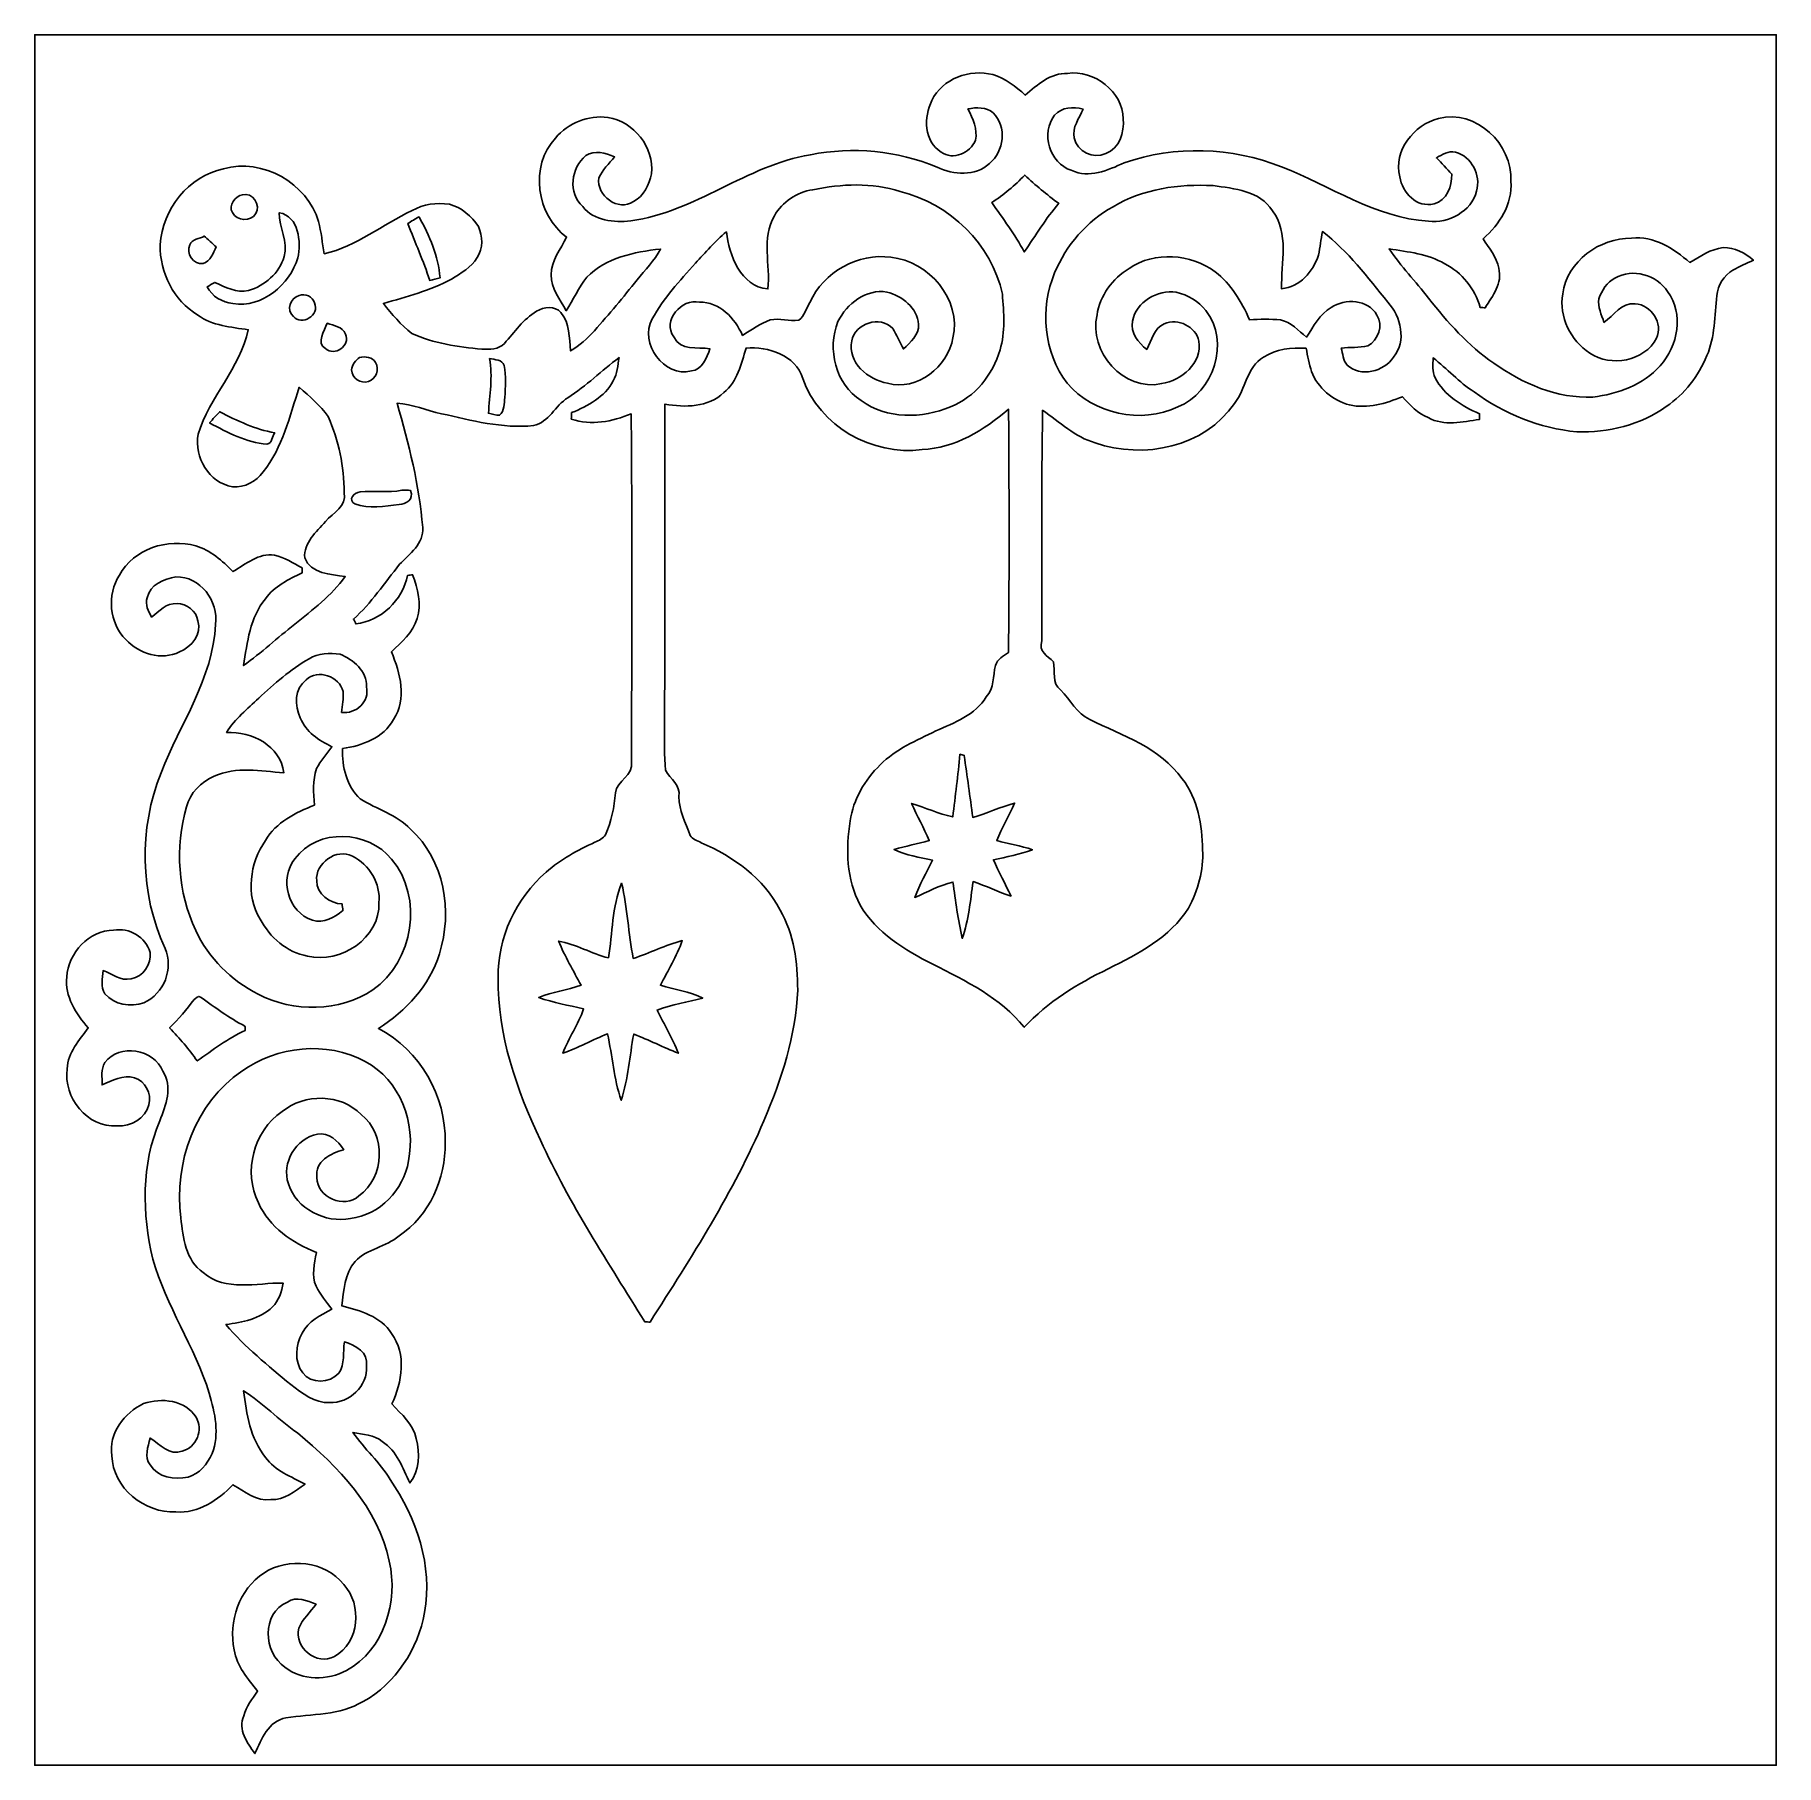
# Model space of a CAD drawing. Header units: centimetres. Extents: x -16.8 to 16.8, y -16.7 to 16.7.
import ezdxf

# ---------------------------------------------------------------- set-up
doc = ezdxf.new("R2010")
doc.units = ezdxf.units.CM
doc.header["$MEASUREMENT"] = 0
doc.layers.add('Layer 1', color=7, linetype='Continuous')

msp = doc.modelspace()

# ---------------------------------------------------------------- linework, layer by layer
at = {"layer": 'Layer 1', "color": 7}
for points, knots in [([(-16.77458, 16.66875), (-16.77458, 16.66875), (16.77458, 16.66875), (16.77458, 16.66875), (16.77458, 16.66875), (16.77458, 16.66875), (16.77458, -16.66875), (16.77458, -16.66875), (16.77458, -16.66875), (16.77458, -16.66875), (-16.77458, -16.66875), (-16.77458, -16.66875), (-16.77458, -16.66875), (-16.77458, -16.66875), (-16.77458, 16.66875), (-16.77458, 16.66875), (-16.77458, 16.66875), (-16.77458, 16.66875), (-16.77458, 16.66875), (-16.77458, 16.66875)], [0, 0, 0, 0, 0.16666667, 0.16666667, 0.16666667, 0.16666667, 0.33333333, 0.33333333, 0.33333333, 0.33333333, 0.5, 0.5, 0.5, 0.5, 0.66666667, 0.66666667, 0.66666667, 0.66666667, 1, 1, 1, 1]), ([(0.50694, 15.40263), (0.34749, 15.08478), (0.35631, 14.61488), (0.68686, 14.40956), (0.68686, 14.40956), (0.91546, 14.24129), (1.24707, 14.39404), (1.34832, 14.63604), (1.34832, 14.63604), (1.39524, 14.85336), (1.29434, 15.05303), (1.20262, 15.24071), (1.20262, 15.24071), (1.36454, 15.27563), (1.55575, 15.27986), (1.68734, 15.16309), (1.68734, 15.16309), (1.96321, 14.90698), (1.90077, 14.41591), (1.61537, 14.18943), (1.61537, 14.18943), (1.34303, 13.93754), (0.92534, 13.96682), (0.60995, 14.11817), (0.60995, 14.11817), (-0.15734, 14.43531), (-1.01706, 14.52069), (-1.83127, 14.35876), (-1.83127, 14.35876), (-3.06282, 14.1538), (-4.05095, 13.25316), (-5.29308, 13.08488), (-5.29308, 13.08488), (-5.61763, 13.04925), (-6.00075, 13.08241), (-6.21841, 13.3604), (-6.21841, 13.3604), (-6.50663, 13.61863), (-6.4456, 14.11146), (-6.15738, 14.34077), (-6.15738, 14.34077), (-5.98946, 14.45648), (-5.77674, 14.38875), (-5.60493, 14.31502), (-5.60493, 14.31502), (-5.71676, 14.18943), (-5.83847, 14.06807), (-5.90726, 13.91179), (-5.90726, 13.91179), (-5.96265, 13.57348), (-5.52944, 13.25139), (-5.23946, 13.45988), (-5.23946, 13.45988), (-5.04155, 13.5636), (-4.93078, 13.77985), (-4.89479, 13.99293), (-4.89479, 13.99293), (-4.83482, 14.50199), (-5.23769, 14.99306), (-5.73334, 15.07878), (-5.73334, 15.07878), (-6.11011, 15.12111), (-6.50169, 14.97471), (-6.74194, 14.68014), (-6.74194, 14.68014), (-7.24535, 14.14604), (-7.11447, 13.19565), (-6.52921, 12.77161), (-6.52921, 12.77161), (-6.64139, 12.53666), (-6.83225, 12.32217), (-6.82413, 12.04736), (-6.82413, 12.04736), (-6.83966, 11.78172), (-6.65198, 11.57111), (-6.53486, 11.35133), (-6.53486, 11.35133), (-6.40045, 11.56476), (-6.30096, 11.80077), (-6.14151, 11.99762), (-6.14151, 11.99762), (-5.76862, 12.37721), (-5.22817, 12.48551), (-4.71911, 12.5416), (-4.71911, 12.5416), (-4.83341, 12.31759), (-5.02003, 12.14332), (-5.17243, 11.94682), (-5.17243, 11.94682), (-5.43736, 11.61309), (-5.70936, 11.28501), (-5.99475, 10.96857), (-5.99475, 10.96857), (-6.12987, 10.81969), (-6.2798, 10.68211), (-6.45301, 10.57839), (-6.45301, 10.57839), (-6.48335, 10.82993), (-6.45901, 11.11321), (-6.63857, 11.31746), (-6.63857, 11.31746), (-6.75428, 11.45328), (-6.96913, 11.43282), (-7.10741, 11.34181), (-7.10741, 11.34181), (-7.36529, 11.19188), (-7.53216, 10.9407), (-7.72724, 10.72444), (-7.72724, 10.72444), (-7.83661, 10.60415), (-8.01229, 10.60591), (-8.16187, 10.61297), (-8.16187, 10.61297), (-8.62118, 10.65283), (-9.08967, 10.72198), (-9.51195, 10.91671), (-9.51195, 10.91671), (-9.71973, 11.08181), (-9.89577, 11.2843), (-10.05805, 11.49315), (-10.05805, 11.49315), (-9.61319, 11.62332), (-9.15811, 11.7408), (-8.74783, 11.96128), (-8.74783, 11.96128), (-8.56509, 12.07558), (-8.36507, 12.18777), (-8.25147, 12.37827), (-8.25147, 12.37827), (-8.14035, 12.5536), (-8.13929, 12.78855), (-8.22854, 12.97305), (-8.22854, 12.97305), (-8.35519, 13.17484), (-8.55557, 13.34241), (-8.78805, 13.40414), (-8.78805, 13.40414), (-9.03323, 13.44577), (-9.28934, 13.40273), (-9.50771, 13.28455), (-9.50771, 13.28455), (-10.07392, 13.01291), (-10.57487, 12.59417), (-11.19752, 12.44953), (-11.19752, 12.44953), (-11.23562, 12.65626), (-11.25573, 12.86651), (-11.30864, 13.07006), (-11.30864, 13.07006), (-11.52913, 13.8109), (-12.38744, 14.30514), (-13.13886, 14.08536), (-13.13886, 14.08536), (-13.81372, 13.94989), (-14.32137, 13.30466), (-14.35876, 12.62697), (-14.35876, 12.62697), (-14.37393, 12.08864), (-14.097, 11.55241), (-13.63627, 11.26913), (-13.63627, 11.26913), (-13.35652, 11.06346), (-12.99281, 11.03948), (-12.66225, 10.98515), (-12.66225, 10.98515), (-12.82347, 10.24572), (-13.40873, 9.69081), (-13.62745, 8.97326), (-13.62745, 8.97326), (-13.71318, 8.52382), (-13.41896, 8.04757), (-12.96458, 7.95796), (-12.96458, 7.95796), (-12.73175, 7.94456), (-12.51303, 8.06344), (-12.37439, 8.24618), (-12.37439, 8.24618), (-11.99868, 8.71926), (-11.86744, 9.31757), (-11.68012, 9.87813), (-11.68012, 9.87813), (-11.47939, 9.70527), (-11.27866, 9.52676), (-11.12097, 9.31263), (-11.12097, 9.31263), (-10.92341, 8.85331), (-10.81193, 8.3499), (-10.81652, 7.84966), (-10.81652, 7.84966), (-10.76149, 7.58366), (-11.02924, 7.46054), (-11.17318, 7.29192), (-11.17318, 7.29192), (-11.35063, 7.09754), (-11.59651, 6.8774), (-11.57534, 6.59059), (-11.57534, 6.59059), (-11.45752, 6.2805), (-11.07158, 6.27486), (-10.79535, 6.23111), (-10.79535, 6.23111), (-11.05958, 5.86775), (-11.42012, 5.58941), (-11.76831, 5.31142), (-11.76831, 5.31142), (-12.09993, 5.05107), (-12.41037, 4.76426), (-12.75221, 4.51697), (-12.75221, 4.51697), (-12.68413, 4.96182), (-12.62768, 5.44513), (-12.33205, 5.80531), (-12.33205, 5.80531), (-12.15954, 6.04591), (-11.88579, 6.17714), (-11.62614, 6.30202), (-11.62614, 6.30202), (-11.62614, 6.32601), (-11.6265, 6.37434), (-11.6265, 6.39868), (-11.6265, 6.39868), (-11.79654, 6.49323), (-11.96622, 6.59483), (-12.15566, 6.64633), (-12.15566, 6.64633), (-12.46364, 6.68972), (-12.70988, 6.4703), (-12.95788, 6.32813), (-12.95788, 6.32813), (-13.16038, 6.53768), (-13.39144, 6.73594), (-13.67331, 6.82484), (-13.67331, 6.82484), (-14.21448, 6.97301), (-14.87135, 6.7691), (-15.1444, 6.25757), (-15.1444, 6.25757), (-15.38993, 5.88116), (-15.34336, 5.33329), (-15.01951, 5.01791), (-15.01951, 5.01791), (-14.7641, 4.74274), (-14.33654, 4.60657), (-13.98729, 4.77979), (-13.98729, 4.77979), (-13.7601, 4.8708), (-13.54702, 5.12198), (-13.63416, 5.37986), (-13.63416, 5.37986), (-13.65779, 5.56719), (-13.85076, 5.70971), (-14.03491, 5.71147), (-14.03491, 5.71147), (-14.23776, 5.72276), (-14.38204, 5.56613), (-14.52563, 5.45077), (-14.52563, 5.45077), (-14.58807, 5.56401), (-14.65368, 5.68784), (-14.60853, 5.82401), (-14.60853, 5.82401), (-14.56408, 6.07131), (-14.27833, 6.19584), (-14.05537, 6.22371), (-14.05537, 6.22371), (-13.58724, 6.24558), (-13.23411, 5.75169), (-13.29126, 5.31107), (-13.29126, 5.31107), (-13.3417, 4.27108), (-13.97459, 3.39513), (-14.34183, 2.45251), (-14.34183, 2.45251), (-14.77539, 1.37583), (-14.75246, 0.12277), (-14.26633, -0.93204), (-14.26633, -0.93204), (-14.09383, -1.31516), (-14.2875, -1.8094), (-14.67132, -1.97944), (-14.67132, -1.97944), (-14.92673, -2.06587), (-15.24529, -2.026), (-15.42415, -1.80693), (-15.42415, -1.80693), (-15.51234, -1.67358), (-15.47036, -1.50813), (-15.45837, -1.35925), (-15.45837, -1.35925), (-15.2848, -1.42558), (-15.1197, -1.56563), (-14.91968, -1.5173), (-14.91968, -1.5173), (-14.68473, -1.48519), (-14.52986, -1.2386), (-14.5542, -1.01036), (-14.5542, -1.01036), (-14.63993, -0.71649), (-14.9546, -0.52035), (-15.25658, -0.5842), (-15.25658, -0.5842), (-15.73671, -0.57891), (-16.12547, -1.02306), (-16.16075, -1.48308), (-16.16075, -1.48308), (-16.20061, -1.85773), (-15.98295, -2.19604), (-15.74483, -2.4638), (-15.74483, -2.4638), (-15.92016, -2.70228), (-16.13429, -2.93899), (-16.15158, -3.24979), (-16.15158, -3.24979), (-16.23201, -3.80224), (-15.76317, -4.39526), (-15.18814, -4.35151), (-15.18814, -4.35151), (-14.92321, -4.37444), (-14.64275, -4.20899), (-14.57748, -3.94406), (-14.57748, -3.94406), (-14.51892, -3.73027), (-14.64451, -3.49391), (-14.8523, -3.42371), (-14.8523, -3.42371), (-15.07596, -3.36056), (-15.27881, -3.48474), (-15.47848, -3.56129), (-15.47848, -3.56129), (-15.47178, -3.41842), (-15.51023, -3.2579), (-15.42274, -3.13373), (-15.42274, -3.13373), (-15.14616, -2.75131), (-14.47835, -2.87161), (-14.30761, -3.29883), (-14.30761, -3.29883), (-14.11993, -3.59692), (-14.2427, -3.95711), (-14.36864, -4.25485), (-14.36864, -4.25485), (-14.72353, -5.09446), (-14.71048, -6.04344), (-14.50023, -6.91762), (-14.50023, -6.91762), (-14.24975, -7.82461), (-13.68672, -8.60425), (-13.41614, -9.50419), (-13.41614, -9.50419), (-13.30149, -9.87742), (-13.21364, -10.28771), (-13.35828, -10.66694), (-13.35828, -10.66694), (-13.45248, -10.86273), (-13.60276, -11.05958), (-13.82254, -11.11814), (-13.82254, -11.11814), (-14.08007, -11.16612), (-14.40427, -11.12943), (-14.55526, -10.88531), (-14.55526, -10.88531), (-14.67273, -10.72762), (-14.59089, -10.53712), (-14.5542, -10.36708), (-14.5542, -10.36708), (-14.36158, -10.48138), (-14.18484, -10.71527), (-13.93296, -10.61932), (-13.93296, -10.61932), (-13.66555, -10.54841), (-13.51598, -10.20163), (-13.66908, -9.96456), (-13.66908, -9.96456), (-13.87546, -9.63295), (-14.33442, -9.58427), (-14.67803, -9.70209), (-14.67803, -9.70209), (-15.04633, -9.87989), (-15.36206, -10.27748), (-15.28974, -10.7061), (-15.28974, -10.7061), (-15.27034, -11.32699), (-14.66286, -11.81594), (-14.05784, -11.78948), (-14.05784, -11.78948), (-13.6211, -11.82158), (-13.24857, -11.56194), (-12.95788, -11.2649), (-12.95788, -11.2649), (-12.73104, -11.3986), (-12.50809, -11.59016), (-12.22481, -11.5503), (-12.22481, -11.5503), (-11.96516, -11.57252), (-11.76514, -11.38661), (-11.56688, -11.25432), (-11.56688, -11.25432), (-11.83534, -11.10756), (-12.1472, -11.00208), (-12.32747, -10.73891), (-12.32747, -10.73891), (-12.62698, -10.37661), (-12.69189, -9.90318), (-12.75398, -9.45409), (-12.75398, -9.45409), (-12.38391, -9.69398), (-12.07276, -10.01113), (-11.71504, -10.2683), (-11.71504, -10.2683), (-10.92976, -10.9153), (-10.15965, -11.70869), (-9.94622, -12.7381), (-9.94622, -12.7381), (-9.76595, -13.50857), (-10.0397, -14.44978), (-10.76819, -14.84207), (-10.76819, -14.84207), (-11.13296, -15.03786), (-11.62544, -15.04632), (-11.9567, -14.78068), (-11.9567, -14.78068), (-12.37439, -14.49846), (-12.41354, -13.7414), (-11.90696, -13.52832), (-11.90696, -13.52832), (-11.73374, -13.40414), (-11.53089, -13.50292), (-11.35698, -13.56713), (-11.35698, -13.56713), (-11.46916, -13.71988), (-11.61309, -13.85252), (-11.68964, -14.02891), (-11.68964, -14.02891), (-11.78384, -14.40109), (-11.34428, -14.76057), (-11.00243, -14.57325), (-11.00243, -14.57325), (-10.51666, -14.30972), (-10.46445, -13.5763), (-10.82358, -13.18648), (-10.82358, -13.18648), (-11.18482, -12.73492), (-11.88826, -12.65449), (-12.36274, -12.96776), (-12.36274, -12.96776), (-12.83688, -13.28208), (-13.05384, -13.8998), (-12.93178, -14.44801), (-12.93178, -14.44801), (-12.88627, -14.75952), (-12.66931, -15.0054), (-12.48269, -15.24459), (-12.48269, -15.24459), (-12.58605, -15.39311), (-12.70635, -15.53669), (-12.74904, -15.71801), (-12.74904, -15.71801), (-12.86122, -15.98507), (-12.68695, -16.24083), (-12.53455, -16.44438), (-12.53455, -16.44438), (-12.40614, -16.16675), (-12.27667, -15.81926), (-11.93729, -15.75647), (-11.93729, -15.75647), (-11.44023, -15.68344), (-10.89907, -15.70814), (-10.45069, -15.44391), (-10.45069, -15.44391), (-9.81886, -15.0943), (-9.39553, -14.43179), (-9.265, -13.73046), (-9.265, -13.73046), (-9.10625, -12.82488), (-9.41564, -11.90484), (-9.92928, -11.16436), (-9.92928, -11.16436), (-10.12754, -10.83063), (-10.42705, -10.57628), (-10.64507, -10.25807), (-10.64507, -10.25807), (-10.45316, -10.29617), (-10.23726, -10.2997), (-10.08133, -10.43481), (-10.08133, -10.43481), (-9.7984, -10.61473), (-9.68904, -10.94352), (-9.54899, -11.23033), (-9.54899, -11.23033), (-9.3532, -10.99397), (-9.36166, -10.6613), (-9.42516, -10.37731), (-9.42516, -10.37731), (-9.47984, -10.09967), (-9.71162, -9.90741), (-9.89577, -9.71021), (-9.89577, -9.71021), (-9.70068, -9.29076), (-9.60755, -8.74818), (-9.90353, -8.35166), (-9.90353, -8.35166), (-10.10885, -8.02005), (-10.50502, -7.91139), (-10.85815, -7.81897), (-10.85815, -7.81897), (-10.82216, -7.52263), (-10.80417, -7.20549), (-10.60521, -6.96277), (-10.60521, -6.96277), (-10.37061, -6.72006), (-10.01183, -6.68443), (-9.75536, -6.47241), (-9.75536, -6.47241), (-9.17258, -6.08083), (-8.85366, -5.36681), (-8.86954, -4.67431), (-8.86954, -4.67431), (-8.84908, -3.77719), (-9.35038, -2.88819), (-10.154, -2.4765), (-10.154, -2.4765), (-9.62201, -2.13924), (-9.16728, -1.64853), (-8.98066, -1.03752), (-8.98066, -1.03752), (-8.71961, -0.21978), (-8.8833, 0.77294), (-9.53523, 1.3656), (-9.53523, 1.3656), (-9.80299, 1.64359), (-10.18822, 1.74413), (-10.50396, 1.95016), (-10.50396, 1.95016), (-10.76925, 2.19322), (-10.85885, 2.56928), (-10.84509, 2.91747), (-10.84509, 2.91747), (-10.46762, 2.97321), (-10.05769, 3.12314), (-9.86331, 3.47698), (-9.86331, 3.47698), (-9.60508, 3.87279), (-9.73208, 4.37303), (-9.90388, 4.77837), (-9.90388, 4.77837), (-9.71162, 4.96711), (-9.48761, 5.15232), (-9.41141, 5.42219), (-9.41141, 5.42219), (-9.31686, 5.70159), (-9.39871, 6.0004), (-9.49748, 6.2671), (-9.49748, 6.2671), (-9.52147, 6.26392), (-9.5698, 6.25757), (-9.59379, 6.2544), (-9.59379, 6.2544), (-9.69151, 5.77497), (-10.09968, 5.37986), (-10.58898, 5.31918), (-10.58898, 5.31918), (-10.60062, 5.34247), (-10.6239, 5.38868), (-10.63554, 5.41161), (-10.63554, 5.41161), (-10.29335, 5.72206), (-10.03547, 6.10905), (-9.7476, 6.46712), (-9.7476, 6.46712), (-9.55569, 6.66327), (-9.27418, 6.86752), (-9.30204, 7.17656), (-9.30204, 7.17656), (-9.36766, 7.99042), (-9.56733, 8.78734), (-9.79452, 9.5691), (-9.79452, 9.5691), (-9.50066, 9.55499), (-9.22796, 9.42975), (-8.94256, 9.36907), (-8.94256, 9.36907), (-8.36013, 9.24137), (-7.76781, 9.07803), (-7.16633, 9.14047), (-7.16633, 9.14047), (-6.86929, 9.20115), (-6.7497, 9.52817), (-6.50416, 9.67669), (-6.50416, 9.67669), (-6.15174, 9.90318), (-5.85399, 10.20057), (-5.51921, 10.44998), (-5.51921, 10.44998), (-5.54249, 10.30005), (-5.55096, 10.13813), (-5.63033, 10.00372), (-5.63033, 10.00372), (-5.79367, 9.68975), (-6.11858, 9.52041), (-6.43184, 9.38918), (-6.43184, 9.38918), (-6.43431, 9.34791), (-6.43643, 9.30663), (-6.43819, 9.26536), (-6.43819, 9.26536), (-6.05402, 9.13941), (-5.64938, 9.2135), (-5.28532, 9.3659), (-5.28532, 9.3659), (-5.2638, 7.13211), (-5.27121, 4.89726), (-5.28073, 2.66347), (-5.28073, 2.66347), (-5.22817, 2.39571), (-5.56366, 2.3047), (-5.58694, 2.06516), (-5.58694, 2.06516), (-5.61164, 1.78894), (-5.66385, 1.51306), (-5.7785, 1.25871), (-5.7785, 1.25871), (-5.82013, 1.1811), (-5.9115, 1.15288), (-5.98346, 1.11196), (-5.98346, 1.11196), (-6.31966, 0.96202), (-6.64492, 0.7807), (-6.92326, 0.53799), (-6.92326, 0.53799), (-7.50323, 0.03281), (-7.86095, -0.72708), (-7.84966, -1.49895), (-7.84966, -1.49895), (-7.86165, -2.59609), (-7.49476, -3.64984), (-7.03192, -4.63021), (-7.03192, -4.63021), (-6.47488, -5.85823), (-5.72699, -6.98429), (-5.02144, -8.12906), (-5.02144, -8.12906), (-4.99674, -8.12941), (-4.947, -8.13047), (-4.92231, -8.13082), (-4.92231, -8.13082), (-4.12256, -6.87987), (-3.31153, -5.62504), (-2.72944, -4.25415), (-2.72944, -4.25415), (-2.38689, -3.45475), (-2.11173, -2.60985), (-2.0768, -1.73461), (-2.0768, -1.73461), (-2.0768, -1.20544), (-2.14665, -0.65899), (-2.41759, -0.19438), (-2.41759, -0.19438), (-2.72909, 0.41981), (-3.31823, 0.83855), (-3.93806, 1.10314), (-3.93806, 1.10314), (-4.00791, 1.14547), (-4.10845, 1.16417), (-4.1462, 1.24531), (-4.1462, 1.24531), (-4.24251, 1.48661), (-4.36174, 1.72649), (-4.36633, 1.99214), (-4.36633, 1.99214), (-4.32823, 2.21509), (-4.52896, 2.33151), (-4.62245, 2.49837), (-4.62245, 2.49837), (-4.65102, 2.788), (-4.64256, 3.07904), (-4.6422, 3.36903), (-4.6422, 3.36903), (-4.63197, 5.43101), (-4.64714, 7.49335), (-4.63479, 9.55534), (-4.63479, 9.55534), (-4.24639, 9.48231), (-3.80224, 9.49219), (-3.4985, 9.77724), (-3.4985, 9.77724), (-3.23885, 9.9889), (-3.1623, 10.32827), (-3.07269, 10.63307), (-3.07269, 10.63307), (-2.64478, 10.66941), (-2.12231, 10.49902), (-1.97908, 10.04993), (-1.97908, 10.04993), (-1.66194, 9.1253), (-0.63712, 8.55274), (0.31962, 8.67833), (0.31962, 8.67833), (0.95814, 8.70197), (1.51201, 9.05757), (1.98614, 9.45621), (1.98614, 9.45621), (1.99708, 7.89305), (2.0006, 6.32954), (1.98402, 4.76638), (1.98402, 4.76638), (1.88983, 4.69935), (1.76601, 4.6422), (1.73426, 4.52085), (1.73426, 4.52085), (1.68099, 4.31659), (1.71485, 4.07952), (1.55469, 3.91724), (1.55469, 3.91724), (1.34585, 3.56164), (0.94015, 3.41701), (0.58455, 3.25755), (0.58455, 3.25755), (0.20849, 3.07446), (-0.18874, 2.90583), (-0.48754, 2.60421), (-0.48754, 2.60421), (-0.78423, 2.31528), (-1.00683, 1.93781), (-1.06645, 1.524), (-1.06645, 1.524), (-1.15182, 0.98354), (-1.13912, 0.39511), (-0.87418, -0.09701), (-0.87418, -0.09701), (-0.56444, -0.63571), (-0.01199, -0.96238), (0.52564, -1.23649), (0.52564, -1.23649), (1.16099, -1.55963), (1.83197, -1.88207), (2.28741, -2.45039), (2.28741, -2.45039), (2.73897, -1.96391), (3.31152, -1.61537), (3.90384, -1.32609), (3.90384, -1.32609), (4.48063, -1.03646), (5.09799, -0.72602), (5.44936, -0.15804), (5.44936, -0.15804), (5.64127, 0.18309), (5.74322, 0.57679), (5.72417, 0.96873), (5.72417, 0.96873), (5.71147, 1.44357), (5.63562, 1.95192), (5.33153, 2.33468), (5.33153, 2.33468), (4.90537, 2.93229), (4.18218, 3.169), (3.55036, 3.47733), (3.55036, 3.47733), (3.29706, 3.59093), (3.17676, 3.85904), (2.98873, 4.04601), (2.98873, 4.04601), (2.81552, 4.17407), (2.88713, 4.41007), (2.84903, 4.58999), (2.84903, 4.58999), (2.73685, 4.70147), (2.55376, 4.79108), (2.62749, 4.99004), (2.62749, 4.99004), (2.63313, 6.47136), (2.61338, 7.95337), (2.64195, 9.43434), (2.64195, 9.43434), (2.97074, 9.21209), (3.26461, 8.91963), (3.65619, 8.8078), (3.65619, 8.8078), (4.58999, 8.48184), (5.7598, 8.72419), (6.34153, 9.56874), (6.34153, 9.56874), (6.56096, 9.84391), (6.56802, 10.26866), (6.89892, 10.45598), (6.89892, 10.45598), (7.13846, 10.62355), (7.4362, 10.64013), (7.71842, 10.63166), (7.71842, 10.63166), (7.74806, 10.47997), (7.78016, 10.32898), (7.82285, 10.18011), (7.82285, 10.18011), (7.94632, 9.86472), (8.23101, 9.62801), (8.5538, 9.53735), (8.5538, 9.53735), (8.90235, 9.46044), (9.25407, 9.56698), (9.57615, 9.69645), (9.57615, 9.69645), (9.71621, 9.53488), (9.86719, 9.37436), (10.07075, 9.29322), (10.07075, 9.29322), (10.37696, 9.1246), (10.73256, 9.21032), (11.05888, 9.25795), (11.05888, 9.25795), (11.05888, 9.28546), (11.05888, 9.3412), (11.05888, 9.36872), (11.05888, 9.36872), (10.71704, 9.51371), (10.37872, 9.72361), (10.20269, 10.06263), (10.20269, 10.06263), (10.1413, 10.18011), (10.166, 10.31663), (10.16423, 10.44363), (10.16423, 10.44363), (10.43728, 10.23761), (10.66236, 9.97338), (10.95446, 9.79099), (10.95446, 9.79099), (11.53231, 9.36801), (12.21952, 9.08932), (12.93389, 9.01982), (12.93389, 9.01982), (13.5382, 9.00218), (14.16332, 9.15106), (14.65792, 9.50807), (14.65792, 9.50807), (15.01105, 9.74372), (15.27528, 10.09967), (15.44073, 10.48808), (15.44073, 10.48808), (15.5956, 10.85391), (15.59207, 11.25643), (15.63194, 11.64449), (15.63194, 11.64449), (15.65063, 11.84381), (15.76634, 12.03642), (15.94167, 12.13591), (15.94167, 12.13591), (16.06867, 12.20646), (16.20273, 12.26467), (16.33502, 12.32535), (16.33502, 12.32535), (16.17345, 12.46399), (15.97519, 12.579), (15.75435, 12.57018), (15.75435, 12.57018), (15.51446, 12.53949), (15.31302, 12.40508), (15.11159, 12.28337), (15.11159, 12.28337), (14.79797, 12.54795), (14.42261, 12.80548), (13.9887, 12.74868), (13.9887, 12.74868), (13.37416, 12.76032), (12.74516, 12.30701), (12.66331, 11.68012), (12.66331, 11.68012), (12.5857, 11.23562), (12.81218, 10.77983), (13.1826, 10.53641), (13.1826, 10.53641), (13.58865, 10.26195), (14.2367, 10.37661), (14.47024, 10.82428), (14.47024, 10.82428), (14.60041, 11.10756), (14.36723, 11.47339), (14.05996, 11.48468), (14.05996, 11.48468), (13.79044, 11.51608), (13.65144, 11.26067), (13.45706, 11.12908), (13.45706, 11.12908), (13.40979, 11.27654), (13.33429, 11.42118), (13.35617, 11.58169), (13.35617, 11.58169), (13.41296, 11.74362), (13.51174, 11.8999), (13.66767, 11.98174), (13.66767, 11.98174), (14.00669, 12.18036), (14.47412, 12.04419), (14.68296, 11.72069), (14.68296, 11.72069), (15.0047, 11.29736), (14.88087, 10.67047), (14.5415, 10.29335), (14.5415, 10.29335), (14.21342, 9.92681), (13.72447, 9.74654), (13.24539, 9.69045), (13.24539, 9.69045), (12.55148, 9.65588), (11.88826, 9.95116), (11.33193, 10.34415), (11.33193, 10.34415), (10.83839, 10.67894), (10.44504, 11.13084), (10.0771, 11.59475), (10.0771, 11.59475), (9.83015, 11.91613), (9.54405, 12.20682), (9.31827, 12.54442), (9.31827, 12.54442), (9.68304, 12.48551), (10.06404, 12.452), (10.3886, 12.25762), (10.3886, 12.25762), (10.72339, 12.09181), (10.96751, 11.77466), (11.07158, 11.41836), (11.07158, 11.41836), (11.09557, 11.41624), (11.14425, 11.41166), (11.16859, 11.40954), (11.16859, 11.40954), (11.30653, 11.6399), (11.51114, 11.88332), (11.42824, 12.1726), (11.42824, 12.1726), (11.39507, 12.39097), (11.23809, 12.5603), (11.12626, 12.74127), (11.12626, 12.74127), (11.4494, 13.01397), (11.6967, 13.40767), (11.66354, 13.84688), (11.66354, 13.84688), (11.70023, 14.55949), (10.99114, 15.24423), (10.27148, 15.05691), (10.27148, 15.05691), (9.79805, 14.93555), (9.38847, 14.43814), (9.52429, 13.9319), (9.52429, 13.9319), (9.5691, 13.62675), (9.85238, 13.32512), (10.18222, 13.41508), (10.18222, 13.41508), (10.43376, 13.47294), (10.52901, 13.75481), (10.52618, 13.98587), (10.52618, 13.98587), (10.42705, 14.08959), (10.33039, 14.19401), (10.22985, 14.29597), (10.22985, 14.29597), (10.33956, 14.3637), (10.45598, 14.43602), (10.59497, 14.40991), (10.59497, 14.40991), (10.90577, 14.32278), (11.09133, 13.96506), (11.00279, 13.65744), (11.00279, 13.65744), (10.9026, 13.26092), (10.46198, 13.03443), (10.07357, 13.07571), (10.07357, 13.07571), (9.04416, 13.14344), (8.18268, 13.76609), (7.24606, 14.12522), (7.24606, 14.12522), (6.28544, 14.5034), (5.18901, 14.54891), (4.21358, 14.20142), (4.21358, 14.20142), (3.89643, 14.05996), (3.54154, 13.89627), (3.19299, 14.05925), (3.19299, 14.05925), (2.77707, 14.19437), (2.60138, 14.77927), (2.87338, 15.11829), (2.87338, 15.11829), (3.00919, 15.28057), (3.23321, 15.28657), (3.42089, 15.23682), (3.42089, 15.23682), (3.34892, 15.0562), (3.20428, 14.88757), (3.25014, 14.6812), (3.25014, 14.6812), (3.30482, 14.42508), (3.61774, 14.26598), (3.85727, 14.38099), (3.85727, 14.38099), (4.12644, 14.478), (4.2164, 14.79091), (4.19559, 15.05056), (4.19559, 15.05056), (4.18183, 15.58043), (3.63926, 15.99812), (3.12314, 15.92615), (3.12314, 15.92615), (2.79717, 15.93885), (2.53824, 15.70743), (2.30858, 15.50705), (2.30858, 15.50705), (2.12266, 15.67109), (1.92299, 15.83231), (1.68099, 15.90181), (1.68099, 15.90181), (1.24072, 16.01399), (0.70873, 15.82808), (0.50694, 15.40263)], [0, 0, 0, 0, 0.00392157, 0.00392157, 0.00392157, 0.00392157, 0.00784314, 0.00784314, 0.00784314, 0.00784314, 0.01176471, 0.01176471, 0.01176471, 0.01176471, 0.01568627, 0.01568627, 0.01568627, 0.01568627, 0.01960784, 0.01960784, 0.01960784, 0.01960784, 0.02352941, 0.02352941, 0.02352941, 0.02352941, 0.02745098, 0.02745098, 0.02745098, 0.02745098, 0.03137255, 0.03137255, 0.03137255, 0.03137255, 0.03529412, 0.03529412, 0.03529412, 0.03529412, 0.03921569, 0.03921569, 0.03921569, 0.03921569, 0.04313725, 0.04313725, 0.04313725, 0.04313725, 0.04705882, 0.04705882, 0.04705882, 0.04705882, 0.05098039, 0.05098039, 0.05098039, 0.05098039, 0.05490196, 0.05490196, 0.05490196, 0.05490196, 0.05882353, 0.05882353, 0.05882353, 0.05882353, 0.0627451, 0.0627451, 0.0627451, 0.0627451, 0.06666667, 0.06666667, 0.06666667, 0.06666667, 0.07058824, 0.07058824, 0.07058824, 0.07058824, 0.0745098, 0.0745098, 0.0745098, 0.0745098, 0.07843137, 0.07843137, 0.07843137, 0.07843137, 0.08235294, 0.08235294, 0.08235294, 0.08235294, 0.08627451, 0.08627451, 0.08627451, 0.08627451, 0.09019608, 0.09019608, 0.09019608, 0.09019608, 0.09411765, 0.09411765, 0.09411765, 0.09411765, 0.09803922, 0.09803922, 0.09803922, 0.09803922, 0.10196078, 0.10196078, 0.10196078, 0.10196078, 0.10588235, 0.10588235, 0.10588235, 0.10588235, 0.10980392, 0.10980392, 0.10980392, 0.10980392, 0.11372549, 0.11372549, 0.11372549, 0.11372549, 0.11764706, 0.11764706, 0.11764706, 0.11764706, 0.12156863, 0.12156863, 0.12156863, 0.12156863, 0.1254902, 0.1254902, 0.1254902, 0.1254902, 0.12941176, 0.12941176, 0.12941176, 0.12941176, 0.13333333, 0.13333333, 0.13333333, 0.13333333, 0.1372549, 0.1372549, 0.1372549, 0.1372549, 0.14117647, 0.14117647, 0.14117647, 0.14117647, 0.14509804, 0.14509804, 0.14509804, 0.14509804, 0.14901961, 0.14901961, 0.14901961, 0.14901961, 0.15294118, 0.15294118, 0.15294118, 0.15294118, 0.15686275, 0.15686275, 0.15686275, 0.15686275, 0.16078431, 0.16078431, 0.16078431, 0.16078431, 0.16470588, 0.16470588, 0.16470588, 0.16470588, 0.16862745, 0.16862745, 0.16862745, 0.16862745, 0.17254902, 0.17254902, 0.17254902, 0.17254902, 0.17647059, 0.17647059, 0.17647059, 0.17647059, 0.18039216, 0.18039216, 0.18039216, 0.18039216, 0.18431373, 0.18431373, 0.18431373, 0.18431373, 0.18823529, 0.18823529, 0.18823529, 0.18823529, 0.19215686, 0.19215686, 0.19215686, 0.19215686, 0.19607843, 0.19607843, 0.19607843, 0.19607843, 0.2, 0.2, 0.2, 0.2, 0.20392157, 0.20392157, 0.20392157, 0.20392157, 0.20784314, 0.20784314, 0.20784314, 0.20784314, 0.21176471, 0.21176471, 0.21176471, 0.21176471, 0.21568627, 0.21568627, 0.21568627, 0.21568627, 0.21960784, 0.21960784, 0.21960784, 0.21960784, 0.22352941, 0.22352941, 0.22352941, 0.22352941, 0.22745098, 0.22745098, 0.22745098, 0.22745098, 0.23137255, 0.23137255, 0.23137255, 0.23137255, 0.23529412, 0.23529412, 0.23529412, 0.23529412, 0.23921569, 0.23921569, 0.23921569, 0.23921569, 0.24313725, 0.24313725, 0.24313725, 0.24313725, 0.24705882, 0.24705882, 0.24705882, 0.24705882, 0.25098039, 0.25098039, 0.25098039, 0.25098039, 0.25490196, 0.25490196, 0.25490196, 0.25490196, 0.25882353, 0.25882353, 0.25882353, 0.25882353, 0.2627451, 0.2627451, 0.2627451, 0.2627451, 0.26666667, 0.26666667, 0.26666667, 0.26666667, 0.27058824, 0.27058824, 0.27058824, 0.27058824, 0.2745098, 0.2745098, 0.2745098, 0.2745098, 0.27843137, 0.27843137, 0.27843137, 0.27843137, 0.28235294, 0.28235294, 0.28235294, 0.28235294, 0.28627451, 0.28627451, 0.28627451, 0.28627451, 0.29019608, 0.29019608, 0.29019608, 0.29019608, 0.29411765, 0.29411765, 0.29411765, 0.29411765, 0.29803922, 0.29803922, 0.29803922, 0.29803922, 0.30196078, 0.30196078, 0.30196078, 0.30196078, 0.30588235, 0.30588235, 0.30588235, 0.30588235, 0.30980392, 0.30980392, 0.30980392, 0.30980392, 0.31372549, 0.31372549, 0.31372549, 0.31372549, 0.31764706, 0.31764706, 0.31764706, 0.31764706, 0.32156863, 0.32156863, 0.32156863, 0.32156863, 0.3254902, 0.3254902, 0.3254902, 0.3254902, 0.32941176, 0.32941176, 0.32941176, 0.32941176, 0.33333333, 0.33333333, 0.33333333, 0.33333333, 0.3372549, 0.3372549, 0.3372549, 0.3372549, 0.34117647, 0.34117647, 0.34117647, 0.34117647, 0.34509804, 0.34509804, 0.34509804, 0.34509804, 0.34901961, 0.34901961, 0.34901961, 0.34901961, 0.35294118, 0.35294118, 0.35294118, 0.35294118, 0.35686275, 0.35686275, 0.35686275, 0.35686275, 0.36078431, 0.36078431, 0.36078431, 0.36078431, 0.36470588, 0.36470588, 0.36470588, 0.36470588, 0.36862745, 0.36862745, 0.36862745, 0.36862745, 0.37254902, 0.37254902, 0.37254902, 0.37254902, 0.37647059, 0.37647059, 0.37647059, 0.37647059, 0.38039216, 0.38039216, 0.38039216, 0.38039216, 0.38431373, 0.38431373, 0.38431373, 0.38431373, 0.38823529, 0.38823529, 0.38823529, 0.38823529, 0.39215686, 0.39215686, 0.39215686, 0.39215686, 0.39607843, 0.39607843, 0.39607843, 0.39607843, 0.4, 0.4, 0.4, 0.4, 0.40392157, 0.40392157, 0.40392157, 0.40392157, 0.40784314, 0.40784314, 0.40784314, 0.40784314, 0.41176471, 0.41176471, 0.41176471, 0.41176471, 0.41568627, 0.41568627, 0.41568627, 0.41568627, 0.41960784, 0.41960784, 0.41960784, 0.41960784, 0.42352941, 0.42352941, 0.42352941, 0.42352941, 0.42745098, 0.42745098, 0.42745098, 0.42745098, 0.43137255, 0.43137255, 0.43137255, 0.43137255, 0.43529412, 0.43529412, 0.43529412, 0.43529412, 0.43921569, 0.43921569, 0.43921569, 0.43921569, 0.44313725, 0.44313725, 0.44313725, 0.44313725, 0.44705882, 0.44705882, 0.44705882, 0.44705882, 0.45098039, 0.45098039, 0.45098039, 0.45098039, 0.45490196, 0.45490196, 0.45490196, 0.45490196, 0.45882353, 0.45882353, 0.45882353, 0.45882353, 0.4627451, 0.4627451, 0.4627451, 0.4627451, 0.46666667, 0.46666667, 0.46666667, 0.46666667, 0.47058824, 0.47058824, 0.47058824, 0.47058824, 0.4745098, 0.4745098, 0.4745098, 0.4745098, 0.47843137, 0.47843137, 0.47843137, 0.47843137, 0.48235294, 0.48235294, 0.48235294, 0.48235294, 0.48627451, 0.48627451, 0.48627451, 0.48627451, 0.49019608, 0.49019608, 0.49019608, 0.49019608, 0.49411765, 0.49411765, 0.49411765, 0.49411765, 0.49803922, 0.49803922, 0.49803922, 0.49803922, 0.50196078, 0.50196078, 0.50196078, 0.50196078, 0.50588235, 0.50588235, 0.50588235, 0.50588235, 0.50980392, 0.50980392, 0.50980392, 0.50980392, 0.51372549, 0.51372549, 0.51372549, 0.51372549, 0.51764706, 0.51764706, 0.51764706, 0.51764706, 0.52156863, 0.52156863, 0.52156863, 0.52156863, 0.5254902, 0.5254902, 0.5254902, 0.5254902, 0.52941176, 0.52941176, 0.52941176, 0.52941176, 0.53333333, 0.53333333, 0.53333333, 0.53333333, 0.5372549, 0.5372549, 0.5372549, 0.5372549, 0.54117647, 0.54117647, 0.54117647, 0.54117647, 0.54509804, 0.54509804, 0.54509804, 0.54509804, 0.54901961, 0.54901961, 0.54901961, 0.54901961, 0.55294118, 0.55294118, 0.55294118, 0.55294118, 0.55686275, 0.55686275, 0.55686275, 0.55686275, 0.56078431, 0.56078431, 0.56078431, 0.56078431, 0.56470588, 0.56470588, 0.56470588, 0.56470588, 0.56862745, 0.56862745, 0.56862745, 0.56862745, 0.57254902, 0.57254902, 0.57254902, 0.57254902, 0.57647059, 0.57647059, 0.57647059, 0.57647059, 0.58039216, 0.58039216, 0.58039216, 0.58039216, 0.58431373, 0.58431373, 0.58431373, 0.58431373, 0.58823529, 0.58823529, 0.58823529, 0.58823529, 0.59215686, 0.59215686, 0.59215686, 0.59215686, 0.59607843, 0.59607843, 0.59607843, 0.59607843, 0.6, 0.6, 0.6, 0.6, 0.60392157, 0.60392157, 0.60392157, 0.60392157, 0.60784314, 0.60784314, 0.60784314, 0.60784314, 0.61176471, 0.61176471, 0.61176471, 0.61176471, 0.61568627, 0.61568627, 0.61568627, 0.61568627, 0.61960784, 0.61960784, 0.61960784, 0.61960784, 0.62352941, 0.62352941, 0.62352941, 0.62352941, 0.62745098, 0.62745098, 0.62745098, 0.62745098, 0.63137255, 0.63137255, 0.63137255, 0.63137255, 0.63529412, 0.63529412, 0.63529412, 0.63529412, 0.63921569, 0.63921569, 0.63921569, 0.63921569, 0.64313725, 0.64313725, 0.64313725, 0.64313725, 0.64705882, 0.64705882, 0.64705882, 0.64705882, 0.65098039, 0.65098039, 0.65098039, 0.65098039, 0.65490196, 0.65490196, 0.65490196, 0.65490196, 0.65882353, 0.65882353, 0.65882353, 0.65882353, 0.6627451, 0.6627451, 0.6627451, 0.6627451, 0.66666667, 0.66666667, 0.66666667, 0.66666667, 0.67058824, 0.67058824, 0.67058824, 0.67058824, 0.6745098, 0.6745098, 0.6745098, 0.6745098, 0.67843137, 0.67843137, 0.67843137, 0.67843137, 0.68235294, 0.68235294, 0.68235294, 0.68235294, 0.68627451, 0.68627451, 0.68627451, 0.68627451, 0.69019608, 0.69019608, 0.69019608, 0.69019608, 0.69411765, 0.69411765, 0.69411765, 0.69411765, 0.69803922, 0.69803922, 0.69803922, 0.69803922, 0.70196078, 0.70196078, 0.70196078, 0.70196078, 0.70588235, 0.70588235, 0.70588235, 0.70588235, 0.70980392, 0.70980392, 0.70980392, 0.70980392, 0.71372549, 0.71372549, 0.71372549, 0.71372549, 0.71764706, 0.71764706, 0.71764706, 0.71764706, 0.72156863, 0.72156863, 0.72156863, 0.72156863, 0.7254902, 0.7254902, 0.7254902, 0.7254902, 0.72941176, 0.72941176, 0.72941176, 0.72941176, 0.73333333, 0.73333333, 0.73333333, 0.73333333, 0.7372549, 0.7372549, 0.7372549, 0.7372549, 0.74117647, 0.74117647, 0.74117647, 0.74117647, 0.74509804, 0.74509804, 0.74509804, 0.74509804, 0.74901961, 0.74901961, 0.74901961, 0.74901961, 0.75294118, 0.75294118, 0.75294118, 0.75294118, 0.75686275, 0.75686275, 0.75686275, 0.75686275, 0.76078431, 0.76078431, 0.76078431, 0.76078431, 0.76470588, 0.76470588, 0.76470588, 0.76470588, 0.76862745, 0.76862745, 0.76862745, 0.76862745, 0.77254902, 0.77254902, 0.77254902, 0.77254902, 0.77647059, 0.77647059, 0.77647059, 0.77647059, 0.78039216, 0.78039216, 0.78039216, 0.78039216, 0.78431373, 0.78431373, 0.78431373, 0.78431373, 0.78823529, 0.78823529, 0.78823529, 0.78823529, 0.79215686, 0.79215686, 0.79215686, 0.79215686, 0.79607843, 0.79607843, 0.79607843, 0.79607843, 0.8, 0.8, 0.8, 0.8, 0.80392157, 0.80392157, 0.80392157, 0.80392157, 0.80784314, 0.80784314, 0.80784314, 0.80784314, 0.81176471, 0.81176471, 0.81176471, 0.81176471, 0.81568627, 0.81568627, 0.81568627, 0.81568627, 0.81960784, 0.81960784, 0.81960784, 0.81960784, 0.82352941, 0.82352941, 0.82352941, 0.82352941, 0.82745098, 0.82745098, 0.82745098, 0.82745098, 0.83137255, 0.83137255, 0.83137255, 0.83137255, 0.83529412, 0.83529412, 0.83529412, 0.83529412, 0.83921569, 0.83921569, 0.83921569, 0.83921569, 0.84313725, 0.84313725, 0.84313725, 0.84313725, 0.84705882, 0.84705882, 0.84705882, 0.84705882, 0.85098039, 0.85098039, 0.85098039, 0.85098039, 0.85490196, 0.85490196, 0.85490196, 0.85490196, 0.85882353, 0.85882353, 0.85882353, 0.85882353, 0.8627451, 0.8627451, 0.8627451, 0.8627451, 0.86666667, 0.86666667, 0.86666667, 0.86666667, 0.87058824, 0.87058824, 0.87058824, 0.87058824, 0.8745098, 0.8745098, 0.8745098, 0.8745098, 0.87843137, 0.87843137, 0.87843137, 0.87843137, 0.88235294, 0.88235294, 0.88235294, 0.88235294, 0.88627451, 0.88627451, 0.88627451, 0.88627451, 0.89019608, 0.89019608, 0.89019608, 0.89019608, 0.89411765, 0.89411765, 0.89411765, 0.89411765, 0.89803922, 0.89803922, 0.89803922, 0.89803922, 0.90196078, 0.90196078, 0.90196078, 0.90196078, 0.90588235, 0.90588235, 0.90588235, 0.90588235, 0.90980392, 0.90980392, 0.90980392, 0.90980392, 0.91372549, 0.91372549, 0.91372549, 0.91372549, 0.91764706, 0.91764706, 0.91764706, 0.91764706, 0.92156863, 0.92156863, 0.92156863, 0.92156863, 0.9254902, 0.9254902, 0.9254902, 0.9254902, 0.92941176, 0.92941176, 0.92941176, 0.92941176, 0.93333333, 0.93333333, 0.93333333, 0.93333333, 0.9372549, 0.9372549, 0.9372549, 0.9372549, 0.94117647, 0.94117647, 0.94117647, 0.94117647, 0.94509804, 0.94509804, 0.94509804, 0.94509804, 0.94901961, 0.94901961, 0.94901961, 0.94901961, 0.95294118, 0.95294118, 0.95294118, 0.95294118, 0.95686275, 0.95686275, 0.95686275, 0.95686275, 0.96078431, 0.96078431, 0.96078431, 0.96078431, 0.96470588, 0.96470588, 0.96470588, 0.96470588, 0.96862745, 0.96862745, 0.96862745, 0.96862745, 0.97254902, 0.97254902, 0.97254902, 0.97254902, 0.97647059, 0.97647059, 0.97647059, 0.97647059, 0.98039216, 0.98039216, 0.98039216, 0.98039216, 0.98431373, 0.98431373, 0.98431373, 0.98431373, 0.98823529, 0.98823529, 0.98823529, 0.98823529, 0.99215686, 0.99215686, 0.99215686, 0.99215686, 1, 1, 1, 1]), ([(-1.78823, 13.68284), (-1.23261, 13.7982), (-0.64594, 13.82818), (-0.10019, 13.64791), (-0.10019, 13.64791), (0.85302, 13.42072), (1.66335, 12.63826), (1.86584, 11.67201), (1.86584, 11.67201), (1.89936, 11.31499), (1.92334, 10.94599), (1.82104, 10.59709), (1.82104, 10.59709), (1.68346, 10.11872), (1.33773, 9.68692), (0.86713, 9.50419), (0.86713, 9.50419), (0.31962, 9.27029), (-0.35878, 9.26042), (-0.85513, 9.62237), (-0.85513, 9.62237), (-1.34867, 9.93246), (-1.51306, 10.61896), (-1.30175, 11.14319), (-1.30175, 11.14319), (-1.13242, 11.48891), (-0.76024, 11.78066), (-0.35701, 11.71222), (-0.35701, 11.71222), (-0.06456, 11.63673), (0.22578, 11.4106), (0.25188, 11.09063), (0.25188, 11.09063), (0.26106, 10.88813), (0.09172, 10.74632), (-0.03986, 10.61685), (-0.03986, 10.61685), (-0.10795, 10.74914), (-0.16686, 10.88672), (-0.24624, 11.01266), (-0.24624, 11.01266), (-0.49001, 11.26631), (-0.97226, 11.11426), (-1.03681, 10.77101), (-1.03681, 10.77101), (-1.12289, 10.35297), (-0.72002, 10.02453), (-0.34643, 9.95645), (-0.34643, 9.95645), (0.22648, 9.7977), (0.81562, 10.2743), (0.91475, 10.82851), (0.91475, 10.82851), (1.08514, 11.57146), (0.44485, 12.30701), (-0.2794, 12.38215), (-0.2794, 12.38215), (-0.91405, 12.47599), (-1.57974, 12.09675), (-1.84044, 11.51255), (-1.84044, 11.51255), (-1.91453, 11.40248), (-1.94839, 11.25538), (-2.05669, 11.17141), (-2.05669, 11.17141), (-2.23802, 11.1446), (-2.42535, 11.21516), (-2.60562, 11.17706), (-2.60562, 11.17706), (-2.79894, 11.10827), (-2.9658, 10.98374), (-3.13937, 10.8772), (-3.13937, 10.8772), (-3.28683, 11.20493), (-3.58246, 11.52913), (-3.97051, 11.51855), (-3.97051, 11.51855), (-4.30742, 11.59298), (-4.70429, 11.16189), (-4.46158, 10.84862), (-4.46158, 10.84862), (-4.33917, 10.57981), (-4.0072, 10.65248), (-3.76731, 10.62143), (-3.76731, 10.62143), (-3.83046, 10.44751), (-3.91513, 10.21786), (-4.12433, 10.19246), (-4.12433, 10.19246), (-4.65279, 10.05875), (-5.1368, 10.72833), (-4.87998, 11.19576), (-4.87998, 11.19576), (-4.66161, 11.59475), (-4.35151, 11.93271), (-4.04813, 12.26785), (-4.04813, 12.26785), (-3.85445, 12.47457), (-3.67312, 12.69506), (-3.44946, 12.87145), (-3.44946, 12.87145), (-3.39408, 12.42131), (-3.181, 11.82194), (-2.65148, 11.77219), (-2.65148, 11.77219), (-2.60068, 12.24174), (-2.77813, 12.74833), (-2.52554, 13.17978), (-2.52554, 13.17978), (-2.37702, 13.45177), (-2.09374, 13.63945), (-1.78823, 13.68284)], [0, 0, 0, 0, 0.03448276, 0.03448276, 0.03448276, 0.03448276, 0.06896552, 0.06896552, 0.06896552, 0.06896552, 0.10344828, 0.10344828, 0.10344828, 0.10344828, 0.13793103, 0.13793103, 0.13793103, 0.13793103, 0.17241379, 0.17241379, 0.17241379, 0.17241379, 0.20689655, 0.20689655, 0.20689655, 0.20689655, 0.24137931, 0.24137931, 0.24137931, 0.24137931, 0.27586207, 0.27586207, 0.27586207, 0.27586207, 0.31034483, 0.31034483, 0.31034483, 0.31034483, 0.34482759, 0.34482759, 0.34482759, 0.34482759, 0.37931034, 0.37931034, 0.37931034, 0.37931034, 0.4137931, 0.4137931, 0.4137931, 0.4137931, 0.44827586, 0.44827586, 0.44827586, 0.44827586, 0.48275862, 0.48275862, 0.48275862, 0.48275862, 0.51724138, 0.51724138, 0.51724138, 0.51724138, 0.55172414, 0.55172414, 0.55172414, 0.55172414, 0.5862069, 0.5862069, 0.5862069, 0.5862069, 0.62068966, 0.62068966, 0.62068966, 0.62068966, 0.65517241, 0.65517241, 0.65517241, 0.65517241, 0.68965517, 0.68965517, 0.68965517, 0.68965517, 0.72413793, 0.72413793, 0.72413793, 0.72413793, 0.75862069, 0.75862069, 0.75862069, 0.75862069, 0.79310345, 0.79310345, 0.79310345, 0.79310345, 0.82758621, 0.82758621, 0.82758621, 0.82758621, 0.86206897, 0.86206897, 0.86206897, 0.86206897, 0.89655172, 0.89655172, 0.89655172, 0.89655172, 0.93103448, 0.93103448, 0.93103448, 0.93103448, 1, 1, 1, 1]), ([(1.66017, 13.4366), (1.89477, 13.58512), (2.10326, 13.76786), (2.29764, 13.96541), (2.29764, 13.96541), (2.50437, 13.77139), (2.72203, 13.58865), (2.9524, 13.42249), (2.9524, 13.42249), (2.7051, 13.13039), (2.50507, 12.80266), (2.28917, 12.48763), (2.28917, 12.48763), (2.10573, 12.821), (1.88172, 13.12862), (1.66017, 13.4366)], [0, 0, 0, 0, 0.2, 0.2, 0.2, 0.2, 0.4, 0.4, 0.4, 0.4, 0.6, 0.6, 0.6, 0.6, 1, 1, 1, 1]), ([(4.0005, 13.35687), (4.57447, 13.70224), (5.26662, 13.79855), (5.92561, 13.76292), (5.92561, 13.76292), (6.3306, 13.71036), (6.82837, 13.66238), (7.07002, 13.28032), (7.07002, 13.28032), (7.39528, 12.8464), (7.23794, 12.27808), (7.24288, 11.77643), (7.24288, 11.77643), (7.59954, 11.805), (7.85319, 12.10486), (7.95584, 12.42554), (7.95584, 12.42554), (7.98583, 12.57582), (8.00559, 12.72822), (8.03099, 12.87921), (8.03099, 12.87921), (8.52487, 12.50103), (8.90482, 11.99656), (9.29287, 11.51643), (9.29287, 11.51643), (9.54828, 11.24232), (9.658, 10.76643), (9.40082, 10.46021), (9.40082, 10.46021), (9.22232, 10.17764), (8.76476, 10.06404), (8.50794, 10.30746), (8.50794, 10.30746), (8.42574, 10.3946), (8.4261, 10.52689), (8.3947, 10.63484), (8.3947, 10.63484), (8.56474, 10.65107), (8.74007, 10.63449), (8.90693, 10.67611), (8.90693, 10.67611), (9.10131, 10.78195), (9.21879, 11.07369), (9.08262, 11.27019), (9.08262, 11.27019), (8.91187, 11.57605), (8.46843, 11.59722), (8.20173, 11.41307), (8.20173, 11.41307), (7.97419, 11.28995), (7.86271, 11.05041), (7.72619, 10.84404), (7.72619, 10.84404), (7.57061, 10.96751), (7.43126, 11.13755), (7.2263, 11.17494), (7.2263, 11.17494), (7.02663, 11.19681), (6.82625, 11.18905), (6.62658, 11.18023), (6.62658, 11.18023), (6.47277, 11.52878), (6.27204, 11.86886), (5.96618, 12.10416), (5.96618, 12.10416), (5.49346, 12.44671), (4.79742, 12.50774), (4.30742, 12.16836), (4.30742, 12.16836), (3.98709, 11.97469), (3.74403, 11.64484), (3.6897, 11.2709), (3.6897, 11.2709), (3.5179, 10.56958), (4.20405, 9.78288), (4.9343, 9.94833), (4.9343, 9.94833), (5.31248, 10.01113), (5.72664, 10.34344), (5.65044, 10.76572), (5.65044, 10.76572), (5.59329, 11.05323), (5.2518, 11.21304), (4.98651, 11.10156), (4.98651, 11.10156), (4.77837, 11.01937), (4.74627, 10.78089), (4.64785, 10.60626), (4.64785, 10.60626), (4.48839, 10.74067), (4.32576, 10.92306), (4.3748, 11.15131), (4.3748, 11.15131), (4.4383, 11.52631), (4.85704, 11.75985), (5.21688, 11.71116), (5.21688, 11.71116), (5.43489, 11.65648), (5.64974, 11.54218), (5.78344, 11.35662), (5.78344, 11.35662), (6.25757, 10.76149), (5.94078, 9.7723), (5.24651, 9.4996), (5.24651, 9.4996), (4.53319, 9.16622), (3.62409, 9.35884), (3.11432, 9.95786), (3.11432, 9.95786), (2.65712, 10.55229), (2.58516, 11.39754), (2.87338, 12.08158), (2.87338, 12.08158), (3.09351, 12.61498), (3.49321, 13.07782), (4.0005, 13.35687)], [0, 0, 0, 0, 0.03333333, 0.03333333, 0.03333333, 0.03333333, 0.06666667, 0.06666667, 0.06666667, 0.06666667, 0.1, 0.1, 0.1, 0.1, 0.13333333, 0.13333333, 0.13333333, 0.13333333, 0.16666667, 0.16666667, 0.16666667, 0.16666667, 0.2, 0.2, 0.2, 0.2, 0.23333333, 0.23333333, 0.23333333, 0.23333333, 0.26666667, 0.26666667, 0.26666667, 0.26666667, 0.3, 0.3, 0.3, 0.3, 0.33333333, 0.33333333, 0.33333333, 0.33333333, 0.36666667, 0.36666667, 0.36666667, 0.36666667, 0.4, 0.4, 0.4, 0.4, 0.43333333, 0.43333333, 0.43333333, 0.43333333, 0.46666667, 0.46666667, 0.46666667, 0.46666667, 0.5, 0.5, 0.5, 0.5, 0.53333333, 0.53333333, 0.53333333, 0.53333333, 0.56666667, 0.56666667, 0.56666667, 0.56666667, 0.6, 0.6, 0.6, 0.6, 0.63333333, 0.63333333, 0.63333333, 0.63333333, 0.66666667, 0.66666667, 0.66666667, 0.66666667, 0.7, 0.7, 0.7, 0.7, 0.73333333, 0.73333333, 0.73333333, 0.73333333, 0.76666667, 0.76666667, 0.76666667, 0.76666667, 0.8, 0.8, 0.8, 0.8, 0.83333333, 0.83333333, 0.83333333, 0.83333333, 0.86666667, 0.86666667, 0.86666667, 0.86666667, 0.9, 0.9, 0.9, 0.9, 0.93333333, 0.93333333, 0.93333333, 0.93333333, 1, 1, 1, 1]), ([(-12.77655, 13.589), (-12.59029, 13.64051), (-12.40543, 13.38651), (-12.51832, 13.22423), (-12.51832, 13.22423), (-12.6111, 13.05983), (-12.88768, 13.07641), (-12.96811, 13.24504), (-12.96811, 13.24504), (-13.04925, 13.38545), (-12.91555, 13.55407), (-12.77655, 13.589)], [0, 0, 0, 0, 0.25, 0.25, 0.25, 0.25, 0.5, 0.5, 0.5, 0.5, 1, 1, 1, 1]), ([(-12.065, 13.24222), (-11.68329, 13.16814), (-11.64484, 12.6813), (-11.70481, 12.37297), (-11.70481, 12.37297), (-11.86674, 11.85651), (-12.38956, 11.3986), (-12.95894, 11.49279), (-12.95894, 11.49279), (-13.16249, 11.51361), (-13.36111, 11.62791), (-13.45353, 11.81488), (-13.45353, 11.81488), (-13.40556, 11.8424), (-13.35758, 11.86991), (-13.3096, 11.89743), (-13.3096, 11.89743), (-13.10499, 11.81029), (-12.88733, 11.69141), (-12.65873, 11.7415), (-12.65873, 11.7415), (-12.34687, 11.8364), (-12.06359, 12.07699), (-11.96904, 12.3952), (-11.96904, 12.3952), (-11.89531, 12.68589), (-12.06676, 12.95471), (-12.065, 13.24222)], [0, 0, 0, 0, 0.125, 0.125, 0.125, 0.125, 0.25, 0.25, 0.25, 0.25, 0.375, 0.375, 0.375, 0.375, 0.5, 0.5, 0.5, 0.5, 0.625, 0.625, 0.625, 0.625, 0.75, 0.75, 0.75, 0.75, 1, 1, 1, 1]), ([(-9.58991, 13.03267), (-9.51865, 13.07747), (-9.44633, 13.12051), (-9.3726, 13.16179), (-9.3726, 13.16179), (-9.16728, 12.79842), (-9.00359, 12.40472), (-8.96655, 11.98527), (-8.96655, 11.98527), (-9.03323, 11.96975), (-9.0992, 11.95387), (-9.16517, 11.93729), (-9.16517, 11.93729), (-9.28793, 12.30947), (-9.44598, 12.66825), (-9.58991, 13.03267)], [0, 0, 0, 0, 0.2, 0.2, 0.2, 0.2, 0.4, 0.4, 0.4, 0.4, 0.6, 0.6, 0.6, 0.6, 1, 1, 1, 1]), ([(-13.79079, 12.62486), (-13.7481, 12.73528), (-13.59535, 12.73669), (-13.51209, 12.79172), (-13.51209, 12.79172), (-13.45459, 12.73986), (-13.33959, 12.6365), (-13.28208, 12.58499), (-13.28208, 12.58499), (-13.33465, 12.46399), (-13.39215, 12.30418), (-13.53361, 12.2622), (-13.53361, 12.2622), (-13.71635, 12.23716), (-13.87122, 12.45552), (-13.79079, 12.62486)], [0, 0, 0, 0, 0.2, 0.2, 0.2, 0.2, 0.4, 0.4, 0.4, 0.4, 0.6, 0.6, 0.6, 0.6, 1, 1, 1, 1]), ([(-11.68153, 11.64696), (-11.56617, 11.68788), (-11.41448, 11.62932), (-11.38802, 11.50479), (-11.38802, 11.50479), (-11.27619, 11.26737), (-11.63391, 11.05147), (-11.79301, 11.24338), (-11.79301, 11.24338), (-11.938, 11.36438), (-11.85545, 11.60709), (-11.68153, 11.64696)], [0, 0, 0, 0, 0.25, 0.25, 0.25, 0.25, 0.5, 0.5, 0.5, 0.5, 1, 1, 1, 1]), ([(-11.14178, 11.11074), (-11.01866, 11.07052), (-10.84439, 11.04441), (-10.78936, 10.90366), (-10.78936, 10.90366), (-10.68211, 10.67894), (-11.00667, 10.46409), (-11.17494, 10.62637), (-11.17494, 10.62637), (-11.36086, 10.73503), (-11.19399, 10.96751), (-11.14178, 11.11074)], [0, 0, 0, 0, 0.25, 0.25, 0.25, 0.25, 0.5, 0.5, 0.5, 0.5, 1, 1, 1, 1]), ([(-10.51631, 10.45104), (-10.41294, 10.47891), (-10.26478, 10.46162), (-10.20939, 10.35614), (-10.20939, 10.35614), (-10.1346, 10.22597), (-10.19916, 10.02982), (-10.34874, 9.99137), (-10.34874, 9.99137), (-10.49408, 9.93528), (-10.67118, 10.05664), (-10.67082, 10.21292), (-10.67082, 10.21292), (-10.66518, 10.31205), (-10.59674, 10.39848), (-10.51631, 10.45104)], [0, 0, 0, 0, 0.2, 0.2, 0.2, 0.2, 0.4, 0.4, 0.4, 0.4, 0.6, 0.6, 0.6, 0.6, 1, 1, 1, 1]), ([(-8.01158, 10.43234), (-7.91774, 10.40624), (-7.76252, 10.41859), (-7.7343, 10.29582), (-7.7343, 10.29582), (-7.68844, 10.09579), (-7.71137, 9.8873), (-7.71948, 9.68446), (-7.71948, 9.68446), (-7.73606, 9.56557), (-7.71948, 9.42234), (-7.81967, 9.33838), (-7.81967, 9.33838), (-7.8934, 9.3405), (-7.96466, 9.3599), (-8.03557, 9.37648), (-8.03557, 9.37648), (-8.00911, 9.72714), (-7.95232, 10.08168), (-8.01158, 10.43234)], [0, 0, 0, 0, 0.16666667, 0.16666667, 0.16666667, 0.16666667, 0.33333333, 0.33333333, 0.33333333, 0.33333333, 0.5, 0.5, 0.5, 0.5, 0.66666667, 0.66666667, 0.66666667, 0.66666667, 1, 1, 1, 1]), ([(-13.21188, 9.40752), (-12.87568, 9.23396), (-12.52643, 9.06604), (-12.15073, 9.00148), (-12.15073, 9.00148), (-12.20047, 8.94468), (-12.19906, 8.7944), (-12.30313, 8.78452), (-12.30313, 8.78452), (-12.70282, 8.81309), (-13.06089, 9.00712), (-13.40732, 9.19233), (-13.40732, 9.19233), (-13.34453, 9.26606), (-13.27961, 9.33803), (-13.21188, 9.40752)], [0, 0, 0, 0, 0.2, 0.2, 0.2, 0.2, 0.4, 0.4, 0.4, 0.4, 0.6, 0.6, 0.6, 0.6, 1, 1, 1, 1]), ([(-9.7028, 7.8934), (-9.64706, 7.89834), (-9.59062, 7.89658), (-9.53523, 7.88741), (-9.53523, 7.88741), (-9.46432, 7.71878), (-9.62589, 7.62882), (-9.75466, 7.61718), (-9.75466, 7.61718), (-10.03759, 7.58507), (-10.33533, 7.53569), (-10.60979, 7.62988), (-10.60979, 7.62988), (-10.74984, 7.70149), (-10.62778, 7.86024), (-10.50819, 7.86095), (-10.50819, 7.86095), (-10.24114, 7.88811), (-9.9695, 7.84648), (-9.7028, 7.8934)], [0, 0, 0, 0, 0.16666667, 0.16666667, 0.16666667, 0.16666667, 0.33333333, 0.33333333, 0.33333333, 0.33333333, 0.5, 0.5, 0.5, 0.5, 0.66666667, 0.66666667, 0.66666667, 0.66666667, 1, 1, 1, 1]), ([(-11.49209, 4.64961), (-11.31499, 4.75615), (-11.09274, 4.76038), (-10.89378, 4.73428), (-10.89378, 4.73428), (-10.64154, 4.63303), (-10.36708, 4.41043), (-10.38754, 4.10845), (-10.38754, 4.10845), (-10.31381, 3.82023), (-10.58968, 3.57893), (-10.8652, 3.61315), (-10.8652, 3.61315), (-10.85321, 3.74721), (-10.82393, 3.88303), (-10.83698, 4.01779), (-10.83698, 4.01779), (-10.90083, 4.30918), (-11.32593, 4.45735), (-11.54465, 4.24145), (-11.54465, 4.24145), (-11.7729, 4.08199), (-11.77431, 3.7398), (-11.66072, 3.50943), (-11.66072, 3.50943), (-11.55383, 3.23991), (-11.30088, 3.07411), (-11.05041, 2.95204), (-11.05041, 2.95204), (-11.1573, 2.81693), (-11.26419, 2.68182), (-11.34816, 2.53048), (-11.34816, 2.53048), (-11.42577, 2.3054), (-11.40354, 2.06163), (-11.38696, 1.82845), (-11.38696, 1.82845), (-11.74785, 1.68134), (-12.12815, 1.49966), (-12.33064, 1.14794), (-12.33064, 1.14794), (-12.63262, 0.71473), (-12.7194, 0.09349), (-12.43365, -0.36936), (-12.43365, -0.36936), (-12.24703, -0.71826), (-11.9193, -1.01247), (-11.51996, -1.07985), (-11.51996, -1.07985), (-10.89025, -1.24248), (-10.11767, -0.73237), (-10.14518, -0.05115), (-10.14518, -0.05115), (-10.10955, 0.31926), (-10.32969, 0.68192), (-10.65706, 0.84561), (-10.65706, 0.84561), (-10.96328, 1.00436), (-11.37638, 0.71085), (-11.34428, 0.3683), (-11.34428, 0.3683), (-11.34745, 0.11536), (-11.09063, -0.06632), (-10.85497, -0.0762), (-10.85497, -0.0762), (-10.84968, -0.11853), (-10.84439, -0.16051), (-10.8391, -0.2032), (-10.8391, -0.2032), (-11.00102, -0.33514), (-11.21022, -0.45649), (-11.42683, -0.38876), (-11.42683, -0.38876), (-11.89708, -0.23954), (-12.07241, 0.41698), (-11.76408, 0.79304), (-11.76408, 0.79304), (-11.33299, 1.39383), (-10.34874, 1.34161), (-9.90141, 0.7874), (-9.90141, 0.7874), (-9.28123, 0.05362), (-9.47984, -1.19027), (-10.26301, -1.72932), (-10.26301, -1.72932), (-10.90648, -2.16006), (-11.79089, -2.17099), (-12.47034, -1.81434), (-12.47034, -1.81434), (-12.99316, -1.55222), (-13.42566, -1.11866), (-13.67508, -0.58773), (-13.67508, -0.58773), (-14.01904, 0.14781), (-14.07795, 1.01282), (-13.85499, 1.79211), (-13.85499, 1.79211), (-13.78373, 2.06199), (-13.57383, 2.27859), (-13.31771, 2.38301), (-13.31771, 2.38301), (-12.89191, 2.57845), (-12.42483, 2.48708), (-11.97928, 2.44828), (-11.97928, 2.44828), (-12.04066, 2.98379), (-12.59558, 3.24167), (-13.08029, 3.22933), (-13.08029, 3.22933), (-12.92437, 3.49179), (-12.67354, 3.67594), (-12.46188, 3.88938), (-12.46188, 3.88938), (-12.15849, 4.16595), (-11.84769, 4.44112), (-11.49209, 4.64961)], [0, 0, 0, 0, 0.03333333, 0.03333333, 0.03333333, 0.03333333, 0.06666667, 0.06666667, 0.06666667, 0.06666667, 0.1, 0.1, 0.1, 0.1, 0.13333333, 0.13333333, 0.13333333, 0.13333333, 0.16666667, 0.16666667, 0.16666667, 0.16666667, 0.2, 0.2, 0.2, 0.2, 0.23333333, 0.23333333, 0.23333333, 0.23333333, 0.26666667, 0.26666667, 0.26666667, 0.26666667, 0.3, 0.3, 0.3, 0.3, 0.33333333, 0.33333333, 0.33333333, 0.33333333, 0.36666667, 0.36666667, 0.36666667, 0.36666667, 0.4, 0.4, 0.4, 0.4, 0.43333333, 0.43333333, 0.43333333, 0.43333333, 0.46666667, 0.46666667, 0.46666667, 0.46666667, 0.5, 0.5, 0.5, 0.5, 0.53333333, 0.53333333, 0.53333333, 0.53333333, 0.56666667, 0.56666667, 0.56666667, 0.56666667, 0.6, 0.6, 0.6, 0.6, 0.63333333, 0.63333333, 0.63333333, 0.63333333, 0.66666667, 0.66666667, 0.66666667, 0.66666667, 0.7, 0.7, 0.7, 0.7, 0.73333333, 0.73333333, 0.73333333, 0.73333333, 0.76666667, 0.76666667, 0.76666667, 0.76666667, 0.8, 0.8, 0.8, 0.8, 0.83333333, 0.83333333, 0.83333333, 0.83333333, 0.86666667, 0.86666667, 0.86666667, 0.86666667, 0.9, 0.9, 0.9, 0.9, 0.93333333, 0.93333333, 0.93333333, 0.93333333, 1, 1, 1, 1]), ([(1.04846, 2.80952), (1.06892, 2.80317), (1.10984, 2.79083), (1.1303, 2.78448), (1.1303, 2.78448), (1.18745, 2.38654), (1.24354, 1.98826), (1.29681, 1.58962), (1.29681, 1.58962), (1.5688, 1.67076), (1.82739, 1.79176), (2.10185, 1.86619), (2.10185, 1.86619), (1.99778, 1.62031), (1.85314, 1.39383), (1.75789, 1.14441), (1.75789, 1.14441), (1.98437, 1.07527), (2.2225, 1.05022), (2.44475, 0.96696), (2.44475, 0.96696), (2.19886, 0.88406), (1.94663, 0.8255), (1.69263, 0.77682), (1.69263, 0.77682), (1.79282, 0.53622), (1.92405, 0.31009), (2.03482, 0.07408), (2.03482, 0.07408), (1.78364, 0.15028), (1.55116, 0.27623), (1.30104, 0.35525), (1.30104, 0.35525), (1.25307, -0.0127), (1.2132, -0.38629), (1.09396, -0.73942), (1.09396, -0.73942), (1.01106, -0.38135), (0.96449, -0.01658), (0.91369, 0.34678), (0.91369, 0.34678), (0.65581, 0.28293), (0.42122, 0.15452), (0.17886, 0.04939), (0.17886, 0.04939), (0.27446, 0.29598), (0.39899, 0.53022), (0.52105, 0.76447), (0.52105, 0.76447), (0.27305, 0.82938), (0.00882, 0.85266), (-0.21978, 0.97614), (-0.21978, 0.97614), (0.00564, 1.0347), (0.23283, 1.08585), (0.45826, 1.14547), (0.45826, 1.14547), (0.35243, 1.38783), (0.22366, 1.6196), (0.11747, 1.86161), (0.11747, 1.86161), (0.38312, 1.77906), (0.63747, 1.65911), (0.91087, 1.60196), (0.91087, 1.60196), (0.95744, 2.00448), (1.01565, 2.40559), (1.04846, 2.80952)], [0, 0, 0, 0, 0.05555556, 0.05555556, 0.05555556, 0.05555556, 0.11111111, 0.11111111, 0.11111111, 0.11111111, 0.16666667, 0.16666667, 0.16666667, 0.16666667, 0.22222222, 0.22222222, 0.22222222, 0.22222222, 0.27777778, 0.27777778, 0.27777778, 0.27777778, 0.33333333, 0.33333333, 0.33333333, 0.33333333, 0.38888889, 0.38888889, 0.38888889, 0.38888889, 0.44444444, 0.44444444, 0.44444444, 0.44444444, 0.5, 0.5, 0.5, 0.5, 0.55555556, 0.55555556, 0.55555556, 0.55555556, 0.61111111, 0.61111111, 0.61111111, 0.61111111, 0.66666667, 0.66666667, 0.66666667, 0.66666667, 0.72222222, 0.72222222, 0.72222222, 0.72222222, 0.77777778, 0.77777778, 0.77777778, 0.77777778, 0.83333333, 0.83333333, 0.83333333, 0.83333333, 0.88888889, 0.88888889, 0.88888889, 0.88888889, 1, 1, 1, 1]), ([(-5.72241, -1.11584), (-5.64056, -0.63676), (-5.65891, -0.13123), (-5.46841, 0.32279), (-5.46841, 0.32279), (-5.36011, -0.15452), (-5.33788, -0.64594), (-5.2451, -1.12642), (-5.2451, -1.12642), (-4.92619, -1.02235), (-4.62527, -0.86819), (-4.30036, -0.78211), (-4.30036, -0.78211), (-4.40866, -1.08373), (-4.57694, -1.35855), (-4.72123, -1.64324), (-4.72123, -1.64324), (-4.45241, -1.73602), (-4.15784, -1.75436), (-3.9049, -1.88948), (-3.9049, -1.88948), (-4.19735, -1.97238), (-4.5025, -2.01119), (-4.78649, -2.12196), (-4.78649, -2.12196), (-4.64749, -2.39748), (-4.49051, -2.66488), (-4.37621, -2.95204), (-4.37621, -2.95204), (-4.6669, -2.8388), (-4.94453, -2.69558), (-5.23558, -2.58339), (-5.23558, -2.58339), (-5.31671, -3.00778), (-5.34176, -3.44488), (-5.47582, -3.85798), (-5.47582, -3.85798), (-5.62328, -3.44593), (-5.64656, -3.0039), (-5.73969, -2.57881), (-5.73969, -2.57881), (-6.03109, -2.69311), (-6.3052, -2.84798), (-6.60047, -2.95346), (-6.60047, -2.95346), (-6.49534, -2.65606), (-6.29991, -2.39995), (-6.20254, -2.09938), (-6.20254, -2.09938), (-6.49076, -2.026), (-6.78674, -1.98085), (-7.06684, -1.87854), (-7.06684, -1.87854), (-6.80367, -1.7713), (-6.51792, -1.73673), (-6.25052, -1.64253), (-6.25052, -1.64253), (-6.40009, -1.36137), (-6.56273, -1.08585), (-6.68443, -0.79093), (-6.68443, -0.79093), (-6.34859, -0.84984), (-6.05226, -1.0354), (-5.72241, -1.11584)], [0, 0, 0, 0, 0.05882353, 0.05882353, 0.05882353, 0.05882353, 0.11764706, 0.11764706, 0.11764706, 0.11764706, 0.17647059, 0.17647059, 0.17647059, 0.17647059, 0.23529412, 0.23529412, 0.23529412, 0.23529412, 0.29411765, 0.29411765, 0.29411765, 0.29411765, 0.35294118, 0.35294118, 0.35294118, 0.35294118, 0.41176471, 0.41176471, 0.41176471, 0.41176471, 0.47058824, 0.47058824, 0.47058824, 0.47058824, 0.52941176, 0.52941176, 0.52941176, 0.52941176, 0.58823529, 0.58823529, 0.58823529, 0.58823529, 0.64705882, 0.64705882, 0.64705882, 0.64705882, 0.70588235, 0.70588235, 0.70588235, 0.70588235, 0.76470588, 0.76470588, 0.76470588, 0.76470588, 0.82352941, 0.82352941, 0.82352941, 0.82352941, 0.88235294, 0.88235294, 0.88235294, 0.88235294, 1, 1, 1, 1]), ([(-13.70365, -1.92017), (-13.67508, -1.89018), (-13.62675, -1.83515), (-13.58336, -1.87008), (-13.58336, -1.87008), (-13.30466, -2.06763), (-13.03055, -2.27436), (-12.72575, -2.43099), (-12.72575, -2.43099), (-12.72434, -2.45145), (-12.72152, -2.49202), (-12.72011, -2.51213), (-12.72011, -2.51213), (-13.05489, -2.66594), (-13.34699, -2.89101), (-13.64686, -3.10162), (-13.64686, -3.10162), (-13.80384, -2.87267), (-13.98658, -2.66383), (-14.17884, -2.46415), (-14.17884, -2.46415), (-14.00316, -2.29799), (-13.85499, -2.10749), (-13.70365, -1.92017)], [0, 0, 0, 0, 0.14285714, 0.14285714, 0.14285714, 0.14285714, 0.28571429, 0.28571429, 0.28571429, 0.28571429, 0.42857143, 0.42857143, 0.42857143, 0.42857143, 0.57142857, 0.57142857, 0.57142857, 0.57142857, 0.71428571, 0.71428571, 0.71428571, 0.71428571, 1, 1, 1, 1]), ([(-12.78925, -3.29741), (-12.1098, -2.81517), (-11.15448, -2.70933), (-10.41259, -3.10938), (-10.41259, -3.10938), (-9.73737, -3.4611), (-9.42481, -4.30318), (-9.57651, -5.02849), (-9.57651, -5.02849), (-9.66329, -5.58377), (-10.12754, -6.06919), (-10.69305, -6.13445), (-10.69305, -6.13445), (-11.17847, -6.23323), (-11.73445, -5.95136), (-11.88861, -5.47053), (-11.88861, -5.47053), (-12.03078, -5.06554), (-11.7415, -4.58823), (-11.32911, -4.51167), (-11.32911, -4.51167), (-11.11285, -4.47499), (-10.93258, -4.64291), (-10.82358, -4.81083), (-10.82358, -4.81083), (-11.06876, -4.87751), (-11.38731, -5.03414), (-11.33969, -5.34564), (-11.33969, -5.34564), (-11.34851, -5.73017), (-10.80805, -5.96194), (-10.53006, -5.69771), (-10.53006, -5.69771), (-10.02983, -5.34987), (-10.0016, -4.51026), (-10.48561, -4.13561), (-10.48561, -4.13561), (-10.88073, -3.72639), (-11.57958, -3.72463), (-12.01173, -4.07599), (-12.01173, -4.07599), (-12.56524, -4.45135), (-12.76138, -5.24051), (-12.46752, -5.8353), (-12.46752, -5.8353), (-12.25585, -6.30731), (-11.81418, -6.60329), (-11.35098, -6.79097), (-11.35098, -6.79097), (-11.38661, -7.00546), (-11.45081, -7.23336), (-11.35451, -7.4422), (-11.35451, -7.4422), (-11.27478, -7.60201), (-11.15907, -7.73994), (-11.05218, -7.88211), (-11.05218, -7.88211), (-11.26596, -8.00382), (-11.50761, -8.11177), (-11.62473, -8.34319), (-11.62473, -8.34319), (-11.74574, -8.57356), (-11.78313, -8.89318), (-11.61415, -9.11049), (-11.61415, -9.11049), (-11.45187, -9.32533), (-11.09451, -9.31263), (-10.91883, -9.11789), (-10.91883, -9.11789), (-10.80064, -8.93939), (-10.83804, -8.71291), (-10.81017, -8.51253), (-10.81017, -8.51253), (-10.6045, -8.57532), (-10.33604, -8.71679), (-10.38754, -8.9789), (-10.38754, -8.9789), (-10.34768, -9.36202), (-10.72374, -9.70209), (-11.09592, -9.68304), (-11.09592, -9.68304), (-11.38626, -9.69857), (-11.62332, -9.49819), (-11.8424, -9.33768), (-11.8424, -9.33768), (-12.27843, -8.97431), (-12.7254, -8.61448), (-13.09229, -8.17951), (-13.09229, -8.17951), (-12.77267, -8.13788), (-12.44071, -8.06979), (-12.19659, -7.84049), (-12.19659, -7.84049), (-12.07135, -7.71772), (-12.01843, -7.54733), (-11.99162, -7.37941), (-11.99162, -7.37941), (-12.50668, -7.37623), (-13.09829, -7.54909), (-13.53044, -7.17973), (-13.53044, -7.17973), (-13.87052, -6.94443), (-13.91603, -6.5024), (-13.96294, -6.12634), (-13.96294, -6.12634), (-14.10053, -5.07118), (-13.68319, -3.91054), (-12.78925, -3.29741)], [0, 0, 0, 0, 0.03571429, 0.03571429, 0.03571429, 0.03571429, 0.07142857, 0.07142857, 0.07142857, 0.07142857, 0.10714286, 0.10714286, 0.10714286, 0.10714286, 0.14285714, 0.14285714, 0.14285714, 0.14285714, 0.17857143, 0.17857143, 0.17857143, 0.17857143, 0.21428571, 0.21428571, 0.21428571, 0.21428571, 0.25, 0.25, 0.25, 0.25, 0.28571429, 0.28571429, 0.28571429, 0.28571429, 0.32142857, 0.32142857, 0.32142857, 0.32142857, 0.35714286, 0.35714286, 0.35714286, 0.35714286, 0.39285714, 0.39285714, 0.39285714, 0.39285714, 0.42857143, 0.42857143, 0.42857143, 0.42857143, 0.46428571, 0.46428571, 0.46428571, 0.46428571, 0.5, 0.5, 0.5, 0.5, 0.53571429, 0.53571429, 0.53571429, 0.53571429, 0.57142857, 0.57142857, 0.57142857, 0.57142857, 0.60714286, 0.60714286, 0.60714286, 0.60714286, 0.64285714, 0.64285714, 0.64285714, 0.64285714, 0.67857143, 0.67857143, 0.67857143, 0.67857143, 0.71428571, 0.71428571, 0.71428571, 0.71428571, 0.75, 0.75, 0.75, 0.75, 0.78571429, 0.78571429, 0.78571429, 0.78571429, 0.82142857, 0.82142857, 0.82142857, 0.82142857, 0.85714286, 0.85714286, 0.85714286, 0.85714286, 0.89285714, 0.89285714, 0.89285714, 0.89285714, 0.92857143, 0.92857143, 0.92857143, 0.92857143, 1, 1, 1, 1])]:
    msp.add_open_spline(points, degree=3, knots=knots, dxfattribs=at)
at = {"layer": 'Layer 1', "color": 250}
for points, knots in [([(0.50694, 15.40263), (0.70873, 15.82808), (1.24072, 16.01399), (1.68099, 15.90181), (1.68099, 15.90181), (1.92299, 15.83231), (2.12266, 15.67109), (2.30858, 15.50705), (2.30858, 15.50705), (2.53824, 15.70743), (2.79717, 15.93885), (3.12314, 15.92615), (3.12314, 15.92615), (3.63926, 15.99812), (4.18183, 15.58043), (4.19559, 15.05056), (4.19559, 15.05056), (4.2164, 14.79091), (4.12644, 14.478), (3.85727, 14.38099), (3.85727, 14.38099), (3.61774, 14.26598), (3.30482, 14.42508), (3.25014, 14.6812), (3.25014, 14.6812), (3.20428, 14.88757), (3.34892, 15.0562), (3.42089, 15.23682), (3.42089, 15.23682), (3.23321, 15.28657), (3.00919, 15.28057), (2.87338, 15.11829), (2.87338, 15.11829), (2.60138, 14.77927), (2.77707, 14.19437), (3.19299, 14.05925), (3.19299, 14.05925), (3.54154, 13.89627), (3.89643, 14.05996), (4.21358, 14.20142), (4.21358, 14.20142), (5.18901, 14.54891), (6.28544, 14.5034), (7.24606, 14.12522), (7.24606, 14.12522), (8.18268, 13.76609), (9.04416, 13.14344), (10.07357, 13.07571), (10.07357, 13.07571), (10.46198, 13.03443), (10.9026, 13.26092), (11.00279, 13.65744), (11.00279, 13.65744), (11.09133, 13.96506), (10.90577, 14.32278), (10.59497, 14.40991), (10.59497, 14.40991), (10.45598, 14.43602), (10.33956, 14.3637), (10.22985, 14.29597), (10.22985, 14.29597), (10.33039, 14.19401), (10.42705, 14.08959), (10.52618, 13.98587), (10.52618, 13.98587), (10.52901, 13.75481), (10.43376, 13.47294), (10.18222, 13.41508), (10.18222, 13.41508), (9.85238, 13.32512), (9.5691, 13.62675), (9.52429, 13.9319), (9.52429, 13.9319), (9.38847, 14.43814), (9.79805, 14.93555), (10.27148, 15.05691), (10.27148, 15.05691), (10.99114, 15.24423), (11.70023, 14.55949), (11.66354, 13.84688), (11.66354, 13.84688), (11.6967, 13.40767), (11.4494, 13.01397), (11.12626, 12.74127), (11.12626, 12.74127), (11.23809, 12.5603), (11.39507, 12.39097), (11.42824, 12.1726), (11.42824, 12.1726), (11.51114, 11.88332), (11.30653, 11.6399), (11.16859, 11.40954), (11.16859, 11.40954), (11.14425, 11.41166), (11.09557, 11.41624), (11.07158, 11.41836), (11.07158, 11.41836), (10.96751, 11.77466), (10.72339, 12.09181), (10.3886, 12.25762), (10.3886, 12.25762), (10.06404, 12.452), (9.68304, 12.48551), (9.31827, 12.54442), (9.31827, 12.54442), (9.54405, 12.20682), (9.83015, 11.91613), (10.0771, 11.59475), (10.0771, 11.59475), (10.44504, 11.13084), (10.83839, 10.67894), (11.33193, 10.34415), (11.33193, 10.34415), (11.88826, 9.95116), (12.55148, 9.65588), (13.24539, 9.69045), (13.24539, 9.69045), (13.72447, 9.74654), (14.21342, 9.92681), (14.5415, 10.29335), (14.5415, 10.29335), (14.88087, 10.67047), (15.0047, 11.29736), (14.68296, 11.72069), (14.68296, 11.72069), (14.47412, 12.04419), (14.00669, 12.18036), (13.66767, 11.98174), (13.66767, 11.98174), (13.51174, 11.8999), (13.41296, 11.74362), (13.35617, 11.58169), (13.35617, 11.58169), (13.33429, 11.42118), (13.40979, 11.27654), (13.45706, 11.12908), (13.45706, 11.12908), (13.65144, 11.26067), (13.79044, 11.51608), (14.05996, 11.48468), (14.05996, 11.48468), (14.36723, 11.47339), (14.60041, 11.10756), (14.47024, 10.82428), (14.47024, 10.82428), (14.2367, 10.37661), (13.58865, 10.26195), (13.1826, 10.53641), (13.1826, 10.53641), (12.81218, 10.77983), (12.5857, 11.23562), (12.66331, 11.68012), (12.66331, 11.68012), (12.74516, 12.30701), (13.37416, 12.76032), (13.9887, 12.74868), (13.9887, 12.74868), (14.42261, 12.80548), (14.79797, 12.54795), (15.11159, 12.28337), (15.11159, 12.28337), (15.31302, 12.40508), (15.51446, 12.53949), (15.75435, 12.57018), (15.75435, 12.57018), (15.97519, 12.579), (16.17345, 12.46399), (16.33502, 12.32535), (16.33502, 12.32535), (16.20273, 12.26467), (16.06867, 12.20646), (15.94167, 12.13591), (15.94167, 12.13591), (15.76634, 12.03642), (15.65063, 11.84381), (15.63194, 11.64449), (15.63194, 11.64449), (15.59207, 11.25643), (15.5956, 10.85391), (15.44073, 10.48808), (15.44073, 10.48808), (15.27528, 10.09967), (15.01105, 9.74372), (14.65792, 9.50807), (14.65792, 9.50807), (14.16332, 9.15106), (13.5382, 9.00218), (12.93389, 9.01982), (12.93389, 9.01982), (12.21952, 9.08932), (11.53231, 9.36801), (10.95446, 9.79099), (10.95446, 9.79099), (10.66236, 9.97338), (10.43728, 10.23761), (10.16423, 10.44363), (10.16423, 10.44363), (10.166, 10.31663), (10.1413, 10.18011), (10.20269, 10.06263), (10.20269, 10.06263), (10.37872, 9.72361), (10.71704, 9.51371), (11.05888, 9.36872), (11.05888, 9.36872), (11.05888, 9.3412), (11.05888, 9.28546), (11.05888, 9.25795), (11.05888, 9.25795), (10.73256, 9.21032), (10.37696, 9.1246), (10.07075, 9.29322), (10.07075, 9.29322), (9.86719, 9.37436), (9.71621, 9.53488), (9.57615, 9.69645), (9.57615, 9.69645), (9.25407, 9.56698), (8.90235, 9.46044), (8.5538, 9.53735), (8.5538, 9.53735), (8.23101, 9.62801), (7.94632, 9.86472), (7.82285, 10.18011), (7.82285, 10.18011), (7.78016, 10.32898), (7.74806, 10.47997), (7.71842, 10.63166), (7.71842, 10.63166), (7.4362, 10.64013), (7.13846, 10.62355), (6.89892, 10.45598), (6.89892, 10.45598), (6.56802, 10.26866), (6.56096, 9.84391), (6.34153, 9.56874), (6.34153, 9.56874), (5.7598, 8.72419), (4.58999, 8.48184), (3.65619, 8.8078), (3.65619, 8.8078), (3.26461, 8.91963), (2.97074, 9.21209), (2.64195, 9.43434), (2.64195, 9.43434), (2.61338, 7.95337), (2.63313, 6.47136), (2.62749, 4.99004), (2.62749, 4.99004), (2.55376, 4.79108), (2.73685, 4.70147), (2.84903, 4.58999), (2.84903, 4.58999), (2.88713, 4.41007), (2.81552, 4.17407), (2.98873, 4.04601), (2.98873, 4.04601), (3.17676, 3.85904), (3.29706, 3.59093), (3.55036, 3.47733), (3.55036, 3.47733), (4.18218, 3.169), (4.90537, 2.93229), (5.33153, 2.33468), (5.33153, 2.33468), (5.63562, 1.95192), (5.71147, 1.44357), (5.72417, 0.96873), (5.72417, 0.96873), (5.74322, 0.57679), (5.64127, 0.18309), (5.44936, -0.15804), (5.44936, -0.15804), (5.09799, -0.72602), (4.48063, -1.03646), (3.90384, -1.32609), (3.90384, -1.32609), (3.31152, -1.61537), (2.73897, -1.96391), (2.28741, -2.45039), (2.28741, -2.45039), (1.83197, -1.88207), (1.16099, -1.55963), (0.52564, -1.23649), (0.52564, -1.23649), (-0.01199, -0.96238), (-0.56444, -0.63571), (-0.87418, -0.09701), (-0.87418, -0.09701), (-1.13912, 0.39511), (-1.15182, 0.98354), (-1.06645, 1.524), (-1.06645, 1.524), (-1.00683, 1.93781), (-0.78423, 2.31528), (-0.48754, 2.60421), (-0.48754, 2.60421), (-0.18874, 2.90583), (0.20849, 3.07446), (0.58455, 3.25755), (0.58455, 3.25755), (0.94015, 3.41701), (1.34585, 3.56164), (1.55469, 3.91724), (1.55469, 3.91724), (1.71485, 4.07952), (1.68099, 4.31659), (1.73426, 4.52085), (1.73426, 4.52085), (1.76601, 4.6422), (1.88983, 4.69935), (1.98402, 4.76638), (1.98402, 4.76638), (2.0006, 6.32954), (1.99708, 7.89305), (1.98614, 9.45621), (1.98614, 9.45621), (1.51201, 9.05757), (0.95814, 8.70197), (0.31962, 8.67833), (0.31962, 8.67833), (-0.63712, 8.55274), (-1.66194, 9.1253), (-1.97908, 10.04993), (-1.97908, 10.04993), (-2.12231, 10.49902), (-2.64478, 10.66941), (-3.07269, 10.63307), (-3.07269, 10.63307), (-3.1623, 10.32827), (-3.23885, 9.9889), (-3.4985, 9.77724), (-3.4985, 9.77724), (-3.80224, 9.49219), (-4.24639, 9.48231), (-4.63479, 9.55534), (-4.63479, 9.55534), (-4.64714, 7.49335), (-4.63197, 5.43101), (-4.6422, 3.36903), (-4.6422, 3.36903), (-4.64256, 3.07904), (-4.65102, 2.788), (-4.62245, 2.49837), (-4.62245, 2.49837), (-4.52896, 2.33151), (-4.32823, 2.21509), (-4.36633, 1.99214), (-4.36633, 1.99214), (-4.36174, 1.72649), (-4.24251, 1.48661), (-4.1462, 1.24531), (-4.1462, 1.24531), (-4.10845, 1.16417), (-4.00791, 1.14547), (-3.93806, 1.10314), (-3.93806, 1.10314), (-3.31823, 0.83855), (-2.72909, 0.41981), (-2.41759, -0.19438), (-2.41759, -0.19438), (-2.14665, -0.65899), (-2.0768, -1.20544), (-2.0768, -1.73461), (-2.0768, -1.73461), (-2.11173, -2.60985), (-2.38689, -3.45475), (-2.72944, -4.25415), (-2.72944, -4.25415), (-3.31153, -5.62504), (-4.12256, -6.87987), (-4.92231, -8.13082), (-4.92231, -8.13082), (-4.947, -8.13047), (-4.99674, -8.12941), (-5.02144, -8.12906), (-5.02144, -8.12906), (-5.72699, -6.98429), (-6.47488, -5.85823), (-7.03192, -4.63021), (-7.03192, -4.63021), (-7.49476, -3.64984), (-7.86165, -2.59609), (-7.84966, -1.49895), (-7.84966, -1.49895), (-7.86095, -0.72708), (-7.50323, 0.03281), (-6.92326, 0.53799), (-6.92326, 0.53799), (-6.64492, 0.7807), (-6.31966, 0.96202), (-5.98346, 1.11196), (-5.98346, 1.11196), (-5.9115, 1.15288), (-5.82013, 1.1811), (-5.7785, 1.25871), (-5.7785, 1.25871), (-5.66385, 1.51306), (-5.61164, 1.78894), (-5.58694, 2.06516), (-5.58694, 2.06516), (-5.56366, 2.3047), (-5.22817, 2.39571), (-5.28073, 2.66347), (-5.28073, 2.66347), (-5.27121, 4.89726), (-5.2638, 7.13211), (-5.28532, 9.3659), (-5.28532, 9.3659), (-5.64938, 9.2135), (-6.05402, 9.13941), (-6.43819, 9.26536), (-6.43819, 9.26536), (-6.43643, 9.30663), (-6.43431, 9.34791), (-6.43184, 9.38918), (-6.43184, 9.38918), (-6.11858, 9.52041), (-5.79367, 9.68975), (-5.63033, 10.00372), (-5.63033, 10.00372), (-5.55096, 10.13813), (-5.54249, 10.30005), (-5.51921, 10.44998), (-5.51921, 10.44998), (-5.85399, 10.20057), (-6.15174, 9.90318), (-6.50416, 9.67669), (-6.50416, 9.67669), (-6.7497, 9.52817), (-6.86929, 9.20115), (-7.16633, 9.14047), (-7.16633, 9.14047), (-7.76781, 9.07803), (-8.36013, 9.24137), (-8.94256, 9.36907), (-8.94256, 9.36907), (-9.22796, 9.42975), (-9.50066, 9.55499), (-9.79452, 9.5691), (-9.79452, 9.5691), (-9.56733, 8.78734), (-9.36766, 7.99042), (-9.30204, 7.17656), (-9.30204, 7.17656), (-9.27418, 6.86752), (-9.55569, 6.66327), (-9.7476, 6.46712), (-9.7476, 6.46712), (-10.03547, 6.10905), (-10.29335, 5.72206), (-10.63554, 5.41161), (-10.63554, 5.41161), (-10.6239, 5.38868), (-10.60062, 5.34247), (-10.58898, 5.31918), (-10.58898, 5.31918), (-10.09968, 5.37986), (-9.69151, 5.77497), (-9.59379, 6.2544), (-9.59379, 6.2544), (-9.5698, 6.25757), (-9.52147, 6.26392), (-9.49748, 6.2671), (-9.49748, 6.2671), (-9.39871, 6.0004), (-9.31686, 5.70159), (-9.41141, 5.42219), (-9.41141, 5.42219), (-9.48761, 5.15232), (-9.71162, 4.96711), (-9.90388, 4.77837), (-9.90388, 4.77837), (-9.73208, 4.37303), (-9.60508, 3.87279), (-9.86331, 3.47698), (-9.86331, 3.47698), (-10.05769, 3.12314), (-10.46762, 2.97321), (-10.84509, 2.91747), (-10.84509, 2.91747), (-10.85885, 2.56928), (-10.76925, 2.19322), (-10.50396, 1.95016), (-10.50396, 1.95016), (-10.18822, 1.74413), (-9.80299, 1.64359), (-9.53523, 1.3656), (-9.53523, 1.3656), (-8.8833, 0.77294), (-8.71961, -0.21978), (-8.98066, -1.03752), (-8.98066, -1.03752), (-9.16728, -1.64853), (-9.62201, -2.13924), (-10.154, -2.4765), (-10.154, -2.4765), (-9.35038, -2.88819), (-8.84908, -3.77719), (-8.86954, -4.67431), (-8.86954, -4.67431), (-8.85366, -5.36681), (-9.17258, -6.08083), (-9.75536, -6.47241), (-9.75536, -6.47241), (-10.01183, -6.68443), (-10.37061, -6.72006), (-10.60521, -6.96277), (-10.60521, -6.96277), (-10.80417, -7.20549), (-10.82216, -7.52263), (-10.85815, -7.81897), (-10.85815, -7.81897), (-10.50502, -7.91139), (-10.10885, -8.02005), (-9.90353, -8.35166), (-9.90353, -8.35166), (-9.60755, -8.74818), (-9.70068, -9.29076), (-9.89577, -9.71021), (-9.89577, -9.71021), (-9.71162, -9.90741), (-9.47984, -10.09967), (-9.42516, -10.37731), (-9.42516, -10.37731), (-9.36166, -10.6613), (-9.3532, -10.99397), (-9.54899, -11.23033), (-9.54899, -11.23033), (-9.68904, -10.94352), (-9.7984, -10.61473), (-10.08133, -10.43481), (-10.08133, -10.43481), (-10.23726, -10.2997), (-10.45316, -10.29617), (-10.64507, -10.25807), (-10.64507, -10.25807), (-10.42705, -10.57628), (-10.12754, -10.83063), (-9.92928, -11.16436), (-9.92928, -11.16436), (-9.41564, -11.90484), (-9.10625, -12.82488), (-9.265, -13.73046), (-9.265, -13.73046), (-9.39553, -14.43179), (-9.81886, -15.0943), (-10.45069, -15.44391), (-10.45069, -15.44391), (-10.89907, -15.70814), (-11.44023, -15.68344), (-11.93729, -15.75647), (-11.93729, -15.75647), (-12.27667, -15.81926), (-12.40614, -16.16675), (-12.53455, -16.44438), (-12.53455, -16.44438), (-12.68695, -16.24083), (-12.86122, -15.98507), (-12.74904, -15.71801), (-12.74904, -15.71801), (-12.70635, -15.53669), (-12.58605, -15.39311), (-12.48269, -15.24459), (-12.48269, -15.24459), (-12.66931, -15.0054), (-12.88627, -14.75952), (-12.93178, -14.44801), (-12.93178, -14.44801), (-13.05384, -13.8998), (-12.83688, -13.28208), (-12.36274, -12.96776), (-12.36274, -12.96776), (-11.88826, -12.65449), (-11.18482, -12.73492), (-10.82358, -13.18648), (-10.82358, -13.18648), (-10.46445, -13.5763), (-10.51666, -14.30972), (-11.00243, -14.57325), (-11.00243, -14.57325), (-11.34428, -14.76057), (-11.78384, -14.40109), (-11.68964, -14.02891), (-11.68964, -14.02891), (-11.61309, -13.85252), (-11.46916, -13.71988), (-11.35698, -13.56713), (-11.35698, -13.56713), (-11.53089, -13.50292), (-11.73374, -13.40414), (-11.90696, -13.52832), (-11.90696, -13.52832), (-12.41354, -13.7414), (-12.37439, -14.49846), (-11.9567, -14.78068), (-11.9567, -14.78068), (-11.62544, -15.04632), (-11.13296, -15.03786), (-10.76819, -14.84207), (-10.76819, -14.84207), (-10.0397, -14.44978), (-9.76595, -13.50857), (-9.94622, -12.7381), (-9.94622, -12.7381), (-10.15965, -11.70869), (-10.92976, -10.9153), (-11.71504, -10.2683), (-11.71504, -10.2683), (-12.07276, -10.01113), (-12.38391, -9.69398), (-12.75398, -9.45409), (-12.75398, -9.45409), (-12.69189, -9.90318), (-12.62698, -10.37661), (-12.32747, -10.73891), (-12.32747, -10.73891), (-12.1472, -11.00208), (-11.83534, -11.10756), (-11.56688, -11.25432), (-11.56688, -11.25432), (-11.76514, -11.38661), (-11.96516, -11.57252), (-12.22481, -11.5503), (-12.22481, -11.5503), (-12.50809, -11.59016), (-12.73104, -11.3986), (-12.95788, -11.2649), (-12.95788, -11.2649), (-13.24857, -11.56194), (-13.6211, -11.82158), (-14.05784, -11.78948), (-14.05784, -11.78948), (-14.66286, -11.81594), (-15.27034, -11.32699), (-15.28974, -10.7061), (-15.28974, -10.7061), (-15.36206, -10.27748), (-15.04633, -9.87989), (-14.67803, -9.70209), (-14.67803, -9.70209), (-14.33442, -9.58427), (-13.87546, -9.63295), (-13.66908, -9.96456), (-13.66908, -9.96456), (-13.51598, -10.20163), (-13.66555, -10.54841), (-13.93296, -10.61932), (-13.93296, -10.61932), (-14.18484, -10.71527), (-14.36158, -10.48138), (-14.5542, -10.36708), (-14.5542, -10.36708), (-14.59089, -10.53712), (-14.67273, -10.72762), (-14.55526, -10.88531), (-14.55526, -10.88531), (-14.40427, -11.12943), (-14.08007, -11.16612), (-13.82254, -11.11814), (-13.82254, -11.11814), (-13.60276, -11.05958), (-13.45248, -10.86273), (-13.35828, -10.66694), (-13.35828, -10.66694), (-13.21364, -10.28771), (-13.30149, -9.87742), (-13.41614, -9.50419), (-13.41614, -9.50419), (-13.68672, -8.60425), (-14.24975, -7.82461), (-14.50023, -6.91762), (-14.50023, -6.91762), (-14.71048, -6.04344), (-14.72353, -5.09446), (-14.36864, -4.25485), (-14.36864, -4.25485), (-14.2427, -3.95711), (-14.11993, -3.59692), (-14.30761, -3.29883), (-14.30761, -3.29883), (-14.47835, -2.87161), (-15.14616, -2.75131), (-15.42274, -3.13373), (-15.42274, -3.13373), (-15.51023, -3.2579), (-15.47178, -3.41842), (-15.47848, -3.56129), (-15.47848, -3.56129), (-15.27881, -3.48474), (-15.07596, -3.36056), (-14.8523, -3.42371), (-14.8523, -3.42371), (-14.64451, -3.49391), (-14.51892, -3.73027), (-14.57748, -3.94406), (-14.57748, -3.94406), (-14.64275, -4.20899), (-14.92321, -4.37444), (-15.18814, -4.35151), (-15.18814, -4.35151), (-15.76317, -4.39526), (-16.23201, -3.80224), (-16.15158, -3.24979), (-16.15158, -3.24979), (-16.13429, -2.93899), (-15.92016, -2.70228), (-15.74483, -2.4638), (-15.74483, -2.4638), (-15.98295, -2.19604), (-16.20061, -1.85773), (-16.16075, -1.48308), (-16.16075, -1.48308), (-16.12547, -1.02306), (-15.73671, -0.57891), (-15.25658, -0.5842), (-15.25658, -0.5842), (-14.9546, -0.52035), (-14.63993, -0.71649), (-14.5542, -1.01036), (-14.5542, -1.01036), (-14.52986, -1.2386), (-14.68473, -1.48519), (-14.91968, -1.5173), (-14.91968, -1.5173), (-15.1197, -1.56563), (-15.2848, -1.42558), (-15.45837, -1.35925), (-15.45837, -1.35925), (-15.47036, -1.50813), (-15.51234, -1.67358), (-15.42415, -1.80693), (-15.42415, -1.80693), (-15.24529, -2.026), (-14.92673, -2.06587), (-14.67132, -1.97944), (-14.67132, -1.97944), (-14.2875, -1.8094), (-14.09383, -1.31516), (-14.26633, -0.93204), (-14.26633, -0.93204), (-14.75246, 0.12277), (-14.77539, 1.37583), (-14.34183, 2.45251), (-14.34183, 2.45251), (-13.97459, 3.39513), (-13.3417, 4.27108), (-13.29126, 5.31107), (-13.29126, 5.31107), (-13.23411, 5.75169), (-13.58724, 6.24558), (-14.05537, 6.22371), (-14.05537, 6.22371), (-14.27833, 6.19584), (-14.56408, 6.07131), (-14.60853, 5.82401), (-14.60853, 5.82401), (-14.65368, 5.68784), (-14.58807, 5.56401), (-14.52563, 5.45077), (-14.52563, 5.45077), (-14.38204, 5.56613), (-14.23776, 5.72276), (-14.03491, 5.71147), (-14.03491, 5.71147), (-13.85076, 5.70971), (-13.65779, 5.56719), (-13.63416, 5.37986), (-13.63416, 5.37986), (-13.54702, 5.12198), (-13.7601, 4.8708), (-13.98729, 4.77979), (-13.98729, 4.77979), (-14.33654, 4.60657), (-14.7641, 4.74274), (-15.01951, 5.01791), (-15.01951, 5.01791), (-15.34336, 5.33329), (-15.38993, 5.88116), (-15.1444, 6.25757), (-15.1444, 6.25757), (-14.87135, 6.7691), (-14.21448, 6.97301), (-13.67331, 6.82484), (-13.67331, 6.82484), (-13.39144, 6.73594), (-13.16038, 6.53768), (-12.95788, 6.32813), (-12.95788, 6.32813), (-12.70988, 6.4703), (-12.46364, 6.68972), (-12.15566, 6.64633), (-12.15566, 6.64633), (-11.96622, 6.59483), (-11.79654, 6.49323), (-11.6265, 6.39868), (-11.6265, 6.39868), (-11.6265, 6.37434), (-11.62614, 6.32601), (-11.62614, 6.30202), (-11.62614, 6.30202), (-11.88579, 6.17714), (-12.15954, 6.04591), (-12.33205, 5.80531), (-12.33205, 5.80531), (-12.62768, 5.44513), (-12.68413, 4.96182), (-12.75221, 4.51697), (-12.75221, 4.51697), (-12.41037, 4.76426), (-12.09993, 5.05107), (-11.76831, 5.31142), (-11.76831, 5.31142), (-11.42012, 5.58941), (-11.05958, 5.86775), (-10.79535, 6.23111), (-10.79535, 6.23111), (-11.07158, 6.27486), (-11.45752, 6.2805), (-11.57534, 6.59059), (-11.57534, 6.59059), (-11.59651, 6.8774), (-11.35063, 7.09754), (-11.17318, 7.29192), (-11.17318, 7.29192), (-11.02924, 7.46054), (-10.76149, 7.58366), (-10.81652, 7.84966), (-10.81652, 7.84966), (-10.81193, 8.3499), (-10.92341, 8.85331), (-11.12097, 9.31263), (-11.12097, 9.31263), (-11.27866, 9.52676), (-11.47939, 9.70527), (-11.68012, 9.87813), (-11.68012, 9.87813), (-11.86744, 9.31757), (-11.99868, 8.71926), (-12.37439, 8.24618), (-12.37439, 8.24618), (-12.51303, 8.06344), (-12.73175, 7.94456), (-12.96458, 7.95796), (-12.96458, 7.95796), (-13.41896, 8.04757), (-13.71318, 8.52382), (-13.62745, 8.97326), (-13.62745, 8.97326), (-13.40873, 9.69081), (-12.82347, 10.24572), (-12.66225, 10.98515), (-12.66225, 10.98515), (-12.99281, 11.03948), (-13.35652, 11.06346), (-13.63627, 11.26913), (-13.63627, 11.26913), (-14.097, 11.55241), (-14.37393, 12.08864), (-14.35876, 12.62697), (-14.35876, 12.62697), (-14.32137, 13.30466), (-13.81372, 13.94989), (-13.13886, 14.08536), (-13.13886, 14.08536), (-12.38744, 14.30514), (-11.52913, 13.8109), (-11.30864, 13.07006), (-11.30864, 13.07006), (-11.25573, 12.86651), (-11.23562, 12.65626), (-11.19752, 12.44953), (-11.19752, 12.44953), (-10.57487, 12.59417), (-10.07392, 13.01291), (-9.50771, 13.28455), (-9.50771, 13.28455), (-9.28934, 13.40273), (-9.03323, 13.44577), (-8.78805, 13.40414), (-8.78805, 13.40414), (-8.55557, 13.34241), (-8.35519, 13.17484), (-8.22854, 12.97305), (-8.22854, 12.97305), (-8.13929, 12.78855), (-8.14035, 12.5536), (-8.25147, 12.37827), (-8.25147, 12.37827), (-8.36507, 12.18777), (-8.56509, 12.07558), (-8.74783, 11.96128), (-8.74783, 11.96128), (-9.15811, 11.7408), (-9.61319, 11.62332), (-10.05805, 11.49315), (-10.05805, 11.49315), (-9.89577, 11.2843), (-9.71973, 11.08181), (-9.51195, 10.91671), (-9.51195, 10.91671), (-9.08967, 10.72198), (-8.62118, 10.65283), (-8.16187, 10.61297), (-8.16187, 10.61297), (-8.01229, 10.60591), (-7.83661, 10.60415), (-7.72724, 10.72444), (-7.72724, 10.72444), (-7.53216, 10.9407), (-7.36529, 11.19188), (-7.10741, 11.34181), (-7.10741, 11.34181), (-6.96913, 11.43282), (-6.75428, 11.45328), (-6.63857, 11.31746), (-6.63857, 11.31746), (-6.45901, 11.11321), (-6.48335, 10.82993), (-6.45301, 10.57839), (-6.45301, 10.57839), (-6.2798, 10.68211), (-6.12987, 10.81969), (-5.99475, 10.96857), (-5.99475, 10.96857), (-5.70936, 11.28501), (-5.43736, 11.61309), (-5.17243, 11.94682), (-5.17243, 11.94682), (-5.02003, 12.14332), (-4.83341, 12.31759), (-4.71911, 12.5416), (-4.71911, 12.5416), (-5.22817, 12.48551), (-5.76862, 12.37721), (-6.14151, 11.99762), (-6.14151, 11.99762), (-6.30096, 11.80077), (-6.40045, 11.56476), (-6.53486, 11.35133), (-6.53486, 11.35133), (-6.65198, 11.57111), (-6.83966, 11.78172), (-6.82413, 12.04736), (-6.82413, 12.04736), (-6.83225, 12.32217), (-6.64139, 12.53666), (-6.52921, 12.77161), (-6.52921, 12.77161), (-7.11447, 13.19565), (-7.24535, 14.14604), (-6.74194, 14.68014), (-6.74194, 14.68014), (-6.50169, 14.97471), (-6.11011, 15.12111), (-5.73334, 15.07878), (-5.73334, 15.07878), (-5.23769, 14.99306), (-4.83482, 14.50199), (-4.89479, 13.99293), (-4.89479, 13.99293), (-4.93078, 13.77985), (-5.04155, 13.5636), (-5.23946, 13.45988), (-5.23946, 13.45988), (-5.52944, 13.25139), (-5.96265, 13.57348), (-5.90726, 13.91179), (-5.90726, 13.91179), (-5.83847, 14.06807), (-5.71676, 14.18943), (-5.60493, 14.31502), (-5.60493, 14.31502), (-5.77674, 14.38875), (-5.98946, 14.45648), (-6.15738, 14.34077), (-6.15738, 14.34077), (-6.4456, 14.11146), (-6.50663, 13.61863), (-6.21841, 13.3604), (-6.21841, 13.3604), (-6.00075, 13.08241), (-5.61763, 13.04925), (-5.29308, 13.08488), (-5.29308, 13.08488), (-4.05095, 13.25316), (-3.06282, 14.1538), (-1.83127, 14.35876), (-1.83127, 14.35876), (-1.01706, 14.52069), (-0.15734, 14.43531), (0.60995, 14.11817), (0.60995, 14.11817), (0.92534, 13.96682), (1.34303, 13.93754), (1.61537, 14.18943), (1.61537, 14.18943), (1.90077, 14.41591), (1.96321, 14.90698), (1.68734, 15.16309), (1.68734, 15.16309), (1.55575, 15.27986), (1.36454, 15.27563), (1.20262, 15.24071), (1.20262, 15.24071), (1.29434, 15.05303), (1.39524, 14.85336), (1.34832, 14.63604), (1.34832, 14.63604), (1.24707, 14.39404), (0.91546, 14.24129), (0.68686, 14.40956), (0.68686, 14.40956), (0.35631, 14.61488), (0.34749, 15.08478), (0.50694, 15.40263), (0.50694, 15.40263), (0.50694, 15.40263), (0.50694, 15.40263), (0.50694, 15.40263)], [0, 0, 0, 0, 0.00390625, 0.00390625, 0.00390625, 0.00390625, 0.0078125, 0.0078125, 0.0078125, 0.0078125, 0.01171875, 0.01171875, 0.01171875, 0.01171875, 0.015625, 0.015625, 0.015625, 0.015625, 0.01953125, 0.01953125, 0.01953125, 0.01953125, 0.0234375, 0.0234375, 0.0234375, 0.0234375, 0.02734375, 0.02734375, 0.02734375, 0.02734375, 0.03125, 0.03125, 0.03125, 0.03125, 0.03515625, 0.03515625, 0.03515625, 0.03515625, 0.0390625, 0.0390625, 0.0390625, 0.0390625, 0.04296875, 0.04296875, 0.04296875, 0.04296875, 0.046875, 0.046875, 0.046875, 0.046875, 0.05078125, 0.05078125, 0.05078125, 0.05078125, 0.0546875, 0.0546875, 0.0546875, 0.0546875, 0.05859375, 0.05859375, 0.05859375, 0.05859375, 0.0625, 0.0625, 0.0625, 0.0625, 0.06640625, 0.06640625, 0.06640625, 0.06640625, 0.0703125, 0.0703125, 0.0703125, 0.0703125, 0.07421875, 0.07421875, 0.07421875, 0.07421875, 0.078125, 0.078125, 0.078125, 0.078125, 0.08203125, 0.08203125, 0.08203125, 0.08203125, 0.0859375, 0.0859375, 0.0859375, 0.0859375, 0.08984375, 0.08984375, 0.08984375, 0.08984375, 0.09375, 0.09375, 0.09375, 0.09375, 0.09765625, 0.09765625, 0.09765625, 0.09765625, 0.1015625, 0.1015625, 0.1015625, 0.1015625, 0.10546875, 0.10546875, 0.10546875, 0.10546875, 0.109375, 0.109375, 0.109375, 0.109375, 0.11328125, 0.11328125, 0.11328125, 0.11328125, 0.1171875, 0.1171875, 0.1171875, 0.1171875, 0.12109375, 0.12109375, 0.12109375, 0.12109375, 0.125, 0.125, 0.125, 0.125, 0.12890625, 0.12890625, 0.12890625, 0.12890625, 0.1328125, 0.1328125, 0.1328125, 0.1328125, 0.13671875, 0.13671875, 0.13671875, 0.13671875, 0.140625, 0.140625, 0.140625, 0.140625, 0.14453125, 0.14453125, 0.14453125, 0.14453125, 0.1484375, 0.1484375, 0.1484375, 0.1484375, 0.15234375, 0.15234375, 0.15234375, 0.15234375, 0.15625, 0.15625, 0.15625, 0.15625, 0.16015625, 0.16015625, 0.16015625, 0.16015625, 0.1640625, 0.1640625, 0.1640625, 0.1640625, 0.16796875, 0.16796875, 0.16796875, 0.16796875, 0.171875, 0.171875, 0.171875, 0.171875, 0.17578125, 0.17578125, 0.17578125, 0.17578125, 0.1796875, 0.1796875, 0.1796875, 0.1796875, 0.18359375, 0.18359375, 0.18359375, 0.18359375, 0.1875, 0.1875, 0.1875, 0.1875, 0.19140625, 0.19140625, 0.19140625, 0.19140625, 0.1953125, 0.1953125, 0.1953125, 0.1953125, 0.19921875, 0.19921875, 0.19921875, 0.19921875, 0.203125, 0.203125, 0.203125, 0.203125, 0.20703125, 0.20703125, 0.20703125, 0.20703125, 0.2109375, 0.2109375, 0.2109375, 0.2109375, 0.21484375, 0.21484375, 0.21484375, 0.21484375, 0.21875, 0.21875, 0.21875, 0.21875, 0.22265625, 0.22265625, 0.22265625, 0.22265625, 0.2265625, 0.2265625, 0.2265625, 0.2265625, 0.23046875, 0.23046875, 0.23046875, 0.23046875, 0.234375, 0.234375, 0.234375, 0.234375, 0.23828125, 0.23828125, 0.23828125, 0.23828125, 0.2421875, 0.2421875, 0.2421875, 0.2421875, 0.24609375, 0.24609375, 0.24609375, 0.24609375, 0.25, 0.25, 0.25, 0.25, 0.25390625, 0.25390625, 0.25390625, 0.25390625, 0.2578125, 0.2578125, 0.2578125, 0.2578125, 0.26171875, 0.26171875, 0.26171875, 0.26171875, 0.265625, 0.265625, 0.265625, 0.265625, 0.26953125, 0.26953125, 0.26953125, 0.26953125, 0.2734375, 0.2734375, 0.2734375, 0.2734375, 0.27734375, 0.27734375, 0.27734375, 0.27734375, 0.28125, 0.28125, 0.28125, 0.28125, 0.28515625, 0.28515625, 0.28515625, 0.28515625, 0.2890625, 0.2890625, 0.2890625, 0.2890625, 0.29296875, 0.29296875, 0.29296875, 0.29296875, 0.296875, 0.296875, 0.296875, 0.296875, 0.30078125, 0.30078125, 0.30078125, 0.30078125, 0.3046875, 0.3046875, 0.3046875, 0.3046875, 0.30859375, 0.30859375, 0.30859375, 0.30859375, 0.3125, 0.3125, 0.3125, 0.3125, 0.31640625, 0.31640625, 0.31640625, 0.31640625, 0.3203125, 0.3203125, 0.3203125, 0.3203125, 0.32421875, 0.32421875, 0.32421875, 0.32421875, 0.328125, 0.328125, 0.328125, 0.328125, 0.33203125, 0.33203125, 0.33203125, 0.33203125, 0.3359375, 0.3359375, 0.3359375, 0.3359375, 0.33984375, 0.33984375, 0.33984375, 0.33984375, 0.34375, 0.34375, 0.34375, 0.34375, 0.34765625, 0.34765625, 0.34765625, 0.34765625, 0.3515625, 0.3515625, 0.3515625, 0.3515625, 0.35546875, 0.35546875, 0.35546875, 0.35546875, 0.359375, 0.359375, 0.359375, 0.359375, 0.36328125, 0.36328125, 0.36328125, 0.36328125, 0.3671875, 0.3671875, 0.3671875, 0.3671875, 0.37109375, 0.37109375, 0.37109375, 0.37109375, 0.375, 0.375, 0.375, 0.375, 0.37890625, 0.37890625, 0.37890625, 0.37890625, 0.3828125, 0.3828125, 0.3828125, 0.3828125, 0.38671875, 0.38671875, 0.38671875, 0.38671875, 0.390625, 0.390625, 0.390625, 0.390625, 0.39453125, 0.39453125, 0.39453125, 0.39453125, 0.3984375, 0.3984375, 0.3984375, 0.3984375, 0.40234375, 0.40234375, 0.40234375, 0.40234375, 0.40625, 0.40625, 0.40625, 0.40625, 0.41015625, 0.41015625, 0.41015625, 0.41015625, 0.4140625, 0.4140625, 0.4140625, 0.4140625, 0.41796875, 0.41796875, 0.41796875, 0.41796875, 0.421875, 0.421875, 0.421875, 0.421875, 0.42578125, 0.42578125, 0.42578125, 0.42578125, 0.4296875, 0.4296875, 0.4296875, 0.4296875, 0.43359375, 0.43359375, 0.43359375, 0.43359375, 0.4375, 0.4375, 0.4375, 0.4375, 0.44140625, 0.44140625, 0.44140625, 0.44140625, 0.4453125, 0.4453125, 0.4453125, 0.4453125, 0.44921875, 0.44921875, 0.44921875, 0.44921875, 0.453125, 0.453125, 0.453125, 0.453125, 0.45703125, 0.45703125, 0.45703125, 0.45703125, 0.4609375, 0.4609375, 0.4609375, 0.4609375, 0.46484375, 0.46484375, 0.46484375, 0.46484375, 0.46875, 0.46875, 0.46875, 0.46875, 0.47265625, 0.47265625, 0.47265625, 0.47265625, 0.4765625, 0.4765625, 0.4765625, 0.4765625, 0.48046875, 0.48046875, 0.48046875, 0.48046875, 0.484375, 0.484375, 0.484375, 0.484375, 0.48828125, 0.48828125, 0.48828125, 0.48828125, 0.4921875, 0.4921875, 0.4921875, 0.4921875, 0.49609375, 0.49609375, 0.49609375, 0.49609375, 0.5, 0.5, 0.5, 0.5, 0.50390625, 0.50390625, 0.50390625, 0.50390625, 0.5078125, 0.5078125, 0.5078125, 0.5078125, 0.51171875, 0.51171875, 0.51171875, 0.51171875, 0.515625, 0.515625, 0.515625, 0.515625, 0.51953125, 0.51953125, 0.51953125, 0.51953125, 0.5234375, 0.5234375, 0.5234375, 0.5234375, 0.52734375, 0.52734375, 0.52734375, 0.52734375, 0.53125, 0.53125, 0.53125, 0.53125, 0.53515625, 0.53515625, 0.53515625, 0.53515625, 0.5390625, 0.5390625, 0.5390625, 0.5390625, 0.54296875, 0.54296875, 0.54296875, 0.54296875, 0.546875, 0.546875, 0.546875, 0.546875, 0.55078125, 0.55078125, 0.55078125, 0.55078125, 0.5546875, 0.5546875, 0.5546875, 0.5546875, 0.55859375, 0.55859375, 0.55859375, 0.55859375, 0.5625, 0.5625, 0.5625, 0.5625, 0.56640625, 0.56640625, 0.56640625, 0.56640625, 0.5703125, 0.5703125, 0.5703125, 0.5703125, 0.57421875, 0.57421875, 0.57421875, 0.57421875, 0.578125, 0.578125, 0.578125, 0.578125, 0.58203125, 0.58203125, 0.58203125, 0.58203125, 0.5859375, 0.5859375, 0.5859375, 0.5859375, 0.58984375, 0.58984375, 0.58984375, 0.58984375, 0.59375, 0.59375, 0.59375, 0.59375, 0.59765625, 0.59765625, 0.59765625, 0.59765625, 0.6015625, 0.6015625, 0.6015625, 0.6015625, 0.60546875, 0.60546875, 0.60546875, 0.60546875, 0.609375, 0.609375, 0.609375, 0.609375, 0.61328125, 0.61328125, 0.61328125, 0.61328125, 0.6171875, 0.6171875, 0.6171875, 0.6171875, 0.62109375, 0.62109375, 0.62109375, 0.62109375, 0.625, 0.625, 0.625, 0.625, 0.62890625, 0.62890625, 0.62890625, 0.62890625, 0.6328125, 0.6328125, 0.6328125, 0.6328125, 0.63671875, 0.63671875, 0.63671875, 0.63671875, 0.640625, 0.640625, 0.640625, 0.640625, 0.64453125, 0.64453125, 0.64453125, 0.64453125, 0.6484375, 0.6484375, 0.6484375, 0.6484375, 0.65234375, 0.65234375, 0.65234375, 0.65234375, 0.65625, 0.65625, 0.65625, 0.65625, 0.66015625, 0.66015625, 0.66015625, 0.66015625, 0.6640625, 0.6640625, 0.6640625, 0.6640625, 0.66796875, 0.66796875, 0.66796875, 0.66796875, 0.671875, 0.671875, 0.671875, 0.671875, 0.67578125, 0.67578125, 0.67578125, 0.67578125, 0.6796875, 0.6796875, 0.6796875, 0.6796875, 0.68359375, 0.68359375, 0.68359375, 0.68359375, 0.6875, 0.6875, 0.6875, 0.6875, 0.69140625, 0.69140625, 0.69140625, 0.69140625, 0.6953125, 0.6953125, 0.6953125, 0.6953125, 0.69921875, 0.69921875, 0.69921875, 0.69921875, 0.703125, 0.703125, 0.703125, 0.703125, 0.70703125, 0.70703125, 0.70703125, 0.70703125, 0.7109375, 0.7109375, 0.7109375, 0.7109375, 0.71484375, 0.71484375, 0.71484375, 0.71484375, 0.71875, 0.71875, 0.71875, 0.71875, 0.72265625, 0.72265625, 0.72265625, 0.72265625, 0.7265625, 0.7265625, 0.7265625, 0.7265625, 0.73046875, 0.73046875, 0.73046875, 0.73046875, 0.734375, 0.734375, 0.734375, 0.734375, 0.73828125, 0.73828125, 0.73828125, 0.73828125, 0.7421875, 0.7421875, 0.7421875, 0.7421875, 0.74609375, 0.74609375, 0.74609375, 0.74609375, 0.75, 0.75, 0.75, 0.75, 0.75390625, 0.75390625, 0.75390625, 0.75390625, 0.7578125, 0.7578125, 0.7578125, 0.7578125, 0.76171875, 0.76171875, 0.76171875, 0.76171875, 0.765625, 0.765625, 0.765625, 0.765625, 0.76953125, 0.76953125, 0.76953125, 0.76953125, 0.7734375, 0.7734375, 0.7734375, 0.7734375, 0.77734375, 0.77734375, 0.77734375, 0.77734375, 0.78125, 0.78125, 0.78125, 0.78125, 0.78515625, 0.78515625, 0.78515625, 0.78515625, 0.7890625, 0.7890625, 0.7890625, 0.7890625, 0.79296875, 0.79296875, 0.79296875, 0.79296875, 0.796875, 0.796875, 0.796875, 0.796875, 0.80078125, 0.80078125, 0.80078125, 0.80078125, 0.8046875, 0.8046875, 0.8046875, 0.8046875, 0.80859375, 0.80859375, 0.80859375, 0.80859375, 0.8125, 0.8125, 0.8125, 0.8125, 0.81640625, 0.81640625, 0.81640625, 0.81640625, 0.8203125, 0.8203125, 0.8203125, 0.8203125, 0.82421875, 0.82421875, 0.82421875, 0.82421875, 0.828125, 0.828125, 0.828125, 0.828125, 0.83203125, 0.83203125, 0.83203125, 0.83203125, 0.8359375, 0.8359375, 0.8359375, 0.8359375, 0.83984375, 0.83984375, 0.83984375, 0.83984375, 0.84375, 0.84375, 0.84375, 0.84375, 0.84765625, 0.84765625, 0.84765625, 0.84765625, 0.8515625, 0.8515625, 0.8515625, 0.8515625, 0.85546875, 0.85546875, 0.85546875, 0.85546875, 0.859375, 0.859375, 0.859375, 0.859375, 0.86328125, 0.86328125, 0.86328125, 0.86328125, 0.8671875, 0.8671875, 0.8671875, 0.8671875, 0.87109375, 0.87109375, 0.87109375, 0.87109375, 0.875, 0.875, 0.875, 0.875, 0.87890625, 0.87890625, 0.87890625, 0.87890625, 0.8828125, 0.8828125, 0.8828125, 0.8828125, 0.88671875, 0.88671875, 0.88671875, 0.88671875, 0.890625, 0.890625, 0.890625, 0.890625, 0.89453125, 0.89453125, 0.89453125, 0.89453125, 0.8984375, 0.8984375, 0.8984375, 0.8984375, 0.90234375, 0.90234375, 0.90234375, 0.90234375, 0.90625, 0.90625, 0.90625, 0.90625, 0.91015625, 0.91015625, 0.91015625, 0.91015625, 0.9140625, 0.9140625, 0.9140625, 0.9140625, 0.91796875, 0.91796875, 0.91796875, 0.91796875, 0.921875, 0.921875, 0.921875, 0.921875, 0.92578125, 0.92578125, 0.92578125, 0.92578125, 0.9296875, 0.9296875, 0.9296875, 0.9296875, 0.93359375, 0.93359375, 0.93359375, 0.93359375, 0.9375, 0.9375, 0.9375, 0.9375, 0.94140625, 0.94140625, 0.94140625, 0.94140625, 0.9453125, 0.9453125, 0.9453125, 0.9453125, 0.94921875, 0.94921875, 0.94921875, 0.94921875, 0.953125, 0.953125, 0.953125, 0.953125, 0.95703125, 0.95703125, 0.95703125, 0.95703125, 0.9609375, 0.9609375, 0.9609375, 0.9609375, 0.96484375, 0.96484375, 0.96484375, 0.96484375, 0.96875, 0.96875, 0.96875, 0.96875, 0.97265625, 0.97265625, 0.97265625, 0.97265625, 0.9765625, 0.9765625, 0.9765625, 0.9765625, 0.98046875, 0.98046875, 0.98046875, 0.98046875, 0.984375, 0.984375, 0.984375, 0.984375, 0.98828125, 0.98828125, 0.98828125, 0.98828125, 0.9921875, 0.9921875, 0.9921875, 0.9921875, 1, 1, 1, 1]), ([(-1.78823, 13.68284), (-2.09374, 13.63945), (-2.37702, 13.45177), (-2.52554, 13.17978), (-2.52554, 13.17978), (-2.77813, 12.74833), (-2.60068, 12.24174), (-2.65148, 11.77219), (-2.65148, 11.77219), (-3.181, 11.82194), (-3.39408, 12.42131), (-3.44946, 12.87145), (-3.44946, 12.87145), (-3.67312, 12.69506), (-3.85445, 12.47457), (-4.04813, 12.26785), (-4.04813, 12.26785), (-4.35151, 11.93271), (-4.66161, 11.59475), (-4.87998, 11.19576), (-4.87998, 11.19576), (-5.1368, 10.72833), (-4.65279, 10.05875), (-4.12433, 10.19246), (-4.12433, 10.19246), (-3.91513, 10.21786), (-3.83046, 10.44751), (-3.76731, 10.62143), (-3.76731, 10.62143), (-4.0072, 10.65248), (-4.33917, 10.57981), (-4.46158, 10.84862), (-4.46158, 10.84862), (-4.70429, 11.16189), (-4.30742, 11.59298), (-3.97051, 11.51855), (-3.97051, 11.51855), (-3.58246, 11.52913), (-3.28683, 11.20493), (-3.13937, 10.8772), (-3.13937, 10.8772), (-2.9658, 10.98374), (-2.79894, 11.10827), (-2.60562, 11.17706), (-2.60562, 11.17706), (-2.42535, 11.21516), (-2.23802, 11.1446), (-2.05669, 11.17141), (-2.05669, 11.17141), (-1.94839, 11.25538), (-1.91453, 11.40248), (-1.84044, 11.51255), (-1.84044, 11.51255), (-1.57974, 12.09675), (-0.91405, 12.47599), (-0.2794, 12.38215), (-0.2794, 12.38215), (0.44485, 12.30701), (1.08514, 11.57146), (0.91475, 10.82851), (0.91475, 10.82851), (0.81562, 10.2743), (0.22648, 9.7977), (-0.34643, 9.95645), (-0.34643, 9.95645), (-0.72002, 10.02453), (-1.12289, 10.35297), (-1.03681, 10.77101), (-1.03681, 10.77101), (-0.97226, 11.11426), (-0.49001, 11.26631), (-0.24624, 11.01266), (-0.24624, 11.01266), (-0.16686, 10.88672), (-0.10795, 10.74914), (-0.03986, 10.61685), (-0.03986, 10.61685), (0.09172, 10.74632), (0.26106, 10.88813), (0.25188, 11.09063), (0.25188, 11.09063), (0.22578, 11.4106), (-0.06456, 11.63673), (-0.35701, 11.71222), (-0.35701, 11.71222), (-0.76024, 11.78066), (-1.13242, 11.48891), (-1.30175, 11.14319), (-1.30175, 11.14319), (-1.51306, 10.61896), (-1.34867, 9.93246), (-0.85513, 9.62237), (-0.85513, 9.62237), (-0.35878, 9.26042), (0.31962, 9.27029), (0.86713, 9.50419), (0.86713, 9.50419), (1.33773, 9.68692), (1.68346, 10.11872), (1.82104, 10.59709), (1.82104, 10.59709), (1.92334, 10.94599), (1.89936, 11.31499), (1.86584, 11.67201), (1.86584, 11.67201), (1.66335, 12.63826), (0.85302, 13.42072), (-0.10019, 13.64791), (-0.10019, 13.64791), (-0.64594, 13.82818), (-1.23261, 13.7982), (-1.78823, 13.68284), (-1.78823, 13.68284), (-1.78823, 13.68284), (-1.78823, 13.68284), (-1.78823, 13.68284)], [0, 0, 0, 0, 0.03333333, 0.03333333, 0.03333333, 0.03333333, 0.06666667, 0.06666667, 0.06666667, 0.06666667, 0.1, 0.1, 0.1, 0.1, 0.13333333, 0.13333333, 0.13333333, 0.13333333, 0.16666667, 0.16666667, 0.16666667, 0.16666667, 0.2, 0.2, 0.2, 0.2, 0.23333333, 0.23333333, 0.23333333, 0.23333333, 0.26666667, 0.26666667, 0.26666667, 0.26666667, 0.3, 0.3, 0.3, 0.3, 0.33333333, 0.33333333, 0.33333333, 0.33333333, 0.36666667, 0.36666667, 0.36666667, 0.36666667, 0.4, 0.4, 0.4, 0.4, 0.43333333, 0.43333333, 0.43333333, 0.43333333, 0.46666667, 0.46666667, 0.46666667, 0.46666667, 0.5, 0.5, 0.5, 0.5, 0.53333333, 0.53333333, 0.53333333, 0.53333333, 0.56666667, 0.56666667, 0.56666667, 0.56666667, 0.6, 0.6, 0.6, 0.6, 0.63333333, 0.63333333, 0.63333333, 0.63333333, 0.66666667, 0.66666667, 0.66666667, 0.66666667, 0.7, 0.7, 0.7, 0.7, 0.73333333, 0.73333333, 0.73333333, 0.73333333, 0.76666667, 0.76666667, 0.76666667, 0.76666667, 0.8, 0.8, 0.8, 0.8, 0.83333333, 0.83333333, 0.83333333, 0.83333333, 0.86666667, 0.86666667, 0.86666667, 0.86666667, 0.9, 0.9, 0.9, 0.9, 0.93333333, 0.93333333, 0.93333333, 0.93333333, 1, 1, 1, 1]), ([(1.66017, 13.4366), (1.88172, 13.12862), (2.10573, 12.821), (2.28917, 12.48763), (2.28917, 12.48763), (2.50507, 12.80266), (2.7051, 13.13039), (2.9524, 13.42249), (2.9524, 13.42249), (2.72203, 13.58865), (2.50437, 13.77139), (2.29764, 13.96541), (2.29764, 13.96541), (2.10326, 13.76786), (1.89477, 13.58512), (1.66017, 13.4366), (1.66017, 13.4366), (1.66017, 13.4366), (1.66017, 13.4366), (1.66017, 13.4366)], [0, 0, 0, 0, 0.16666667, 0.16666667, 0.16666667, 0.16666667, 0.33333333, 0.33333333, 0.33333333, 0.33333333, 0.5, 0.5, 0.5, 0.5, 0.66666667, 0.66666667, 0.66666667, 0.66666667, 1, 1, 1, 1]), ([(4.0005, 13.35687), (3.49321, 13.07782), (3.09351, 12.61498), (2.87338, 12.08158), (2.87338, 12.08158), (2.58516, 11.39754), (2.65712, 10.55229), (3.11432, 9.95786), (3.11432, 9.95786), (3.62409, 9.35884), (4.53319, 9.16622), (5.24651, 9.4996), (5.24651, 9.4996), (5.94078, 9.7723), (6.25757, 10.76149), (5.78344, 11.35662), (5.78344, 11.35662), (5.64974, 11.54218), (5.43489, 11.65648), (5.21688, 11.71116), (5.21688, 11.71116), (4.85704, 11.75985), (4.4383, 11.52631), (4.3748, 11.15131), (4.3748, 11.15131), (4.32576, 10.92306), (4.48839, 10.74067), (4.64785, 10.60626), (4.64785, 10.60626), (4.74627, 10.78089), (4.77837, 11.01937), (4.98651, 11.10156), (4.98651, 11.10156), (5.2518, 11.21304), (5.59329, 11.05323), (5.65044, 10.76572), (5.65044, 10.76572), (5.72664, 10.34344), (5.31248, 10.01113), (4.9343, 9.94833), (4.9343, 9.94833), (4.20405, 9.78288), (3.5179, 10.56958), (3.6897, 11.2709), (3.6897, 11.2709), (3.74403, 11.64484), (3.98709, 11.97469), (4.30742, 12.16836), (4.30742, 12.16836), (4.79742, 12.50774), (5.49346, 12.44671), (5.96618, 12.10416), (5.96618, 12.10416), (6.27204, 11.86886), (6.47277, 11.52878), (6.62658, 11.18023), (6.62658, 11.18023), (6.82625, 11.18905), (7.02663, 11.19681), (7.2263, 11.17494), (7.2263, 11.17494), (7.43126, 11.13755), (7.57061, 10.96751), (7.72619, 10.84404), (7.72619, 10.84404), (7.86271, 11.05041), (7.97419, 11.28995), (8.20173, 11.41307), (8.20173, 11.41307), (8.46843, 11.59722), (8.91187, 11.57605), (9.08262, 11.27019), (9.08262, 11.27019), (9.21879, 11.07369), (9.10131, 10.78195), (8.90693, 10.67611), (8.90693, 10.67611), (8.74007, 10.63449), (8.56474, 10.65107), (8.3947, 10.63484), (8.3947, 10.63484), (8.4261, 10.52689), (8.42574, 10.3946), (8.50794, 10.30746), (8.50794, 10.30746), (8.76476, 10.06404), (9.22232, 10.17764), (9.40082, 10.46021), (9.40082, 10.46021), (9.658, 10.76643), (9.54828, 11.24232), (9.29287, 11.51643), (9.29287, 11.51643), (8.90482, 11.99656), (8.52487, 12.50103), (8.03099, 12.87921), (8.03099, 12.87921), (8.00559, 12.72822), (7.98583, 12.57582), (7.95584, 12.42554), (7.95584, 12.42554), (7.85319, 12.10486), (7.59954, 11.805), (7.24288, 11.77643), (7.24288, 11.77643), (7.23794, 12.27808), (7.39528, 12.8464), (7.07002, 13.28032), (7.07002, 13.28032), (6.82837, 13.66238), (6.3306, 13.71036), (5.92561, 13.76292), (5.92561, 13.76292), (5.26662, 13.79855), (4.57447, 13.70224), (4.0005, 13.35687), (4.0005, 13.35687), (4.0005, 13.35687), (4.0005, 13.35687), (4.0005, 13.35687)], [0, 0, 0, 0, 0.03225806, 0.03225806, 0.03225806, 0.03225806, 0.06451613, 0.06451613, 0.06451613, 0.06451613, 0.09677419, 0.09677419, 0.09677419, 0.09677419, 0.12903226, 0.12903226, 0.12903226, 0.12903226, 0.16129032, 0.16129032, 0.16129032, 0.16129032, 0.19354839, 0.19354839, 0.19354839, 0.19354839, 0.22580645, 0.22580645, 0.22580645, 0.22580645, 0.25806452, 0.25806452, 0.25806452, 0.25806452, 0.29032258, 0.29032258, 0.29032258, 0.29032258, 0.32258065, 0.32258065, 0.32258065, 0.32258065, 0.35483871, 0.35483871, 0.35483871, 0.35483871, 0.38709677, 0.38709677, 0.38709677, 0.38709677, 0.41935484, 0.41935484, 0.41935484, 0.41935484, 0.4516129, 0.4516129, 0.4516129, 0.4516129, 0.48387097, 0.48387097, 0.48387097, 0.48387097, 0.51612903, 0.51612903, 0.51612903, 0.51612903, 0.5483871, 0.5483871, 0.5483871, 0.5483871, 0.58064516, 0.58064516, 0.58064516, 0.58064516, 0.61290323, 0.61290323, 0.61290323, 0.61290323, 0.64516129, 0.64516129, 0.64516129, 0.64516129, 0.67741935, 0.67741935, 0.67741935, 0.67741935, 0.70967742, 0.70967742, 0.70967742, 0.70967742, 0.74193548, 0.74193548, 0.74193548, 0.74193548, 0.77419355, 0.77419355, 0.77419355, 0.77419355, 0.80645161, 0.80645161, 0.80645161, 0.80645161, 0.83870968, 0.83870968, 0.83870968, 0.83870968, 0.87096774, 0.87096774, 0.87096774, 0.87096774, 0.90322581, 0.90322581, 0.90322581, 0.90322581, 0.93548387, 0.93548387, 0.93548387, 0.93548387, 1, 1, 1, 1]), ([(-12.77655, 13.589), (-12.91555, 13.55407), (-13.04925, 13.38545), (-12.96811, 13.24504), (-12.96811, 13.24504), (-12.88768, 13.07641), (-12.6111, 13.05983), (-12.51832, 13.22423), (-12.51832, 13.22423), (-12.40543, 13.38651), (-12.59029, 13.64051), (-12.77655, 13.589), (-12.77655, 13.589), (-12.77655, 13.589), (-12.77655, 13.589), (-12.77655, 13.589)], [0, 0, 0, 0, 0.2, 0.2, 0.2, 0.2, 0.4, 0.4, 0.4, 0.4, 0.6, 0.6, 0.6, 0.6, 1, 1, 1, 1]), ([(-12.065, 13.24222), (-12.06676, 12.95471), (-11.89531, 12.68589), (-11.96904, 12.3952), (-11.96904, 12.3952), (-12.06359, 12.07699), (-12.34687, 11.8364), (-12.65873, 11.7415), (-12.65873, 11.7415), (-12.88733, 11.69141), (-13.10499, 11.81029), (-13.3096, 11.89743), (-13.3096, 11.89743), (-13.35758, 11.86991), (-13.40556, 11.8424), (-13.45353, 11.81488), (-13.45353, 11.81488), (-13.36111, 11.62791), (-13.16249, 11.51361), (-12.95894, 11.49279), (-12.95894, 11.49279), (-12.38956, 11.3986), (-11.86674, 11.85651), (-11.70481, 12.37297), (-11.70481, 12.37297), (-11.64484, 12.6813), (-11.68329, 13.16814), (-12.065, 13.24222), (-12.065, 13.24222), (-12.065, 13.24222), (-12.065, 13.24222), (-12.065, 13.24222)], [0, 0, 0, 0, 0.11111111, 0.11111111, 0.11111111, 0.11111111, 0.22222222, 0.22222222, 0.22222222, 0.22222222, 0.33333333, 0.33333333, 0.33333333, 0.33333333, 0.44444444, 0.44444444, 0.44444444, 0.44444444, 0.55555556, 0.55555556, 0.55555556, 0.55555556, 0.66666667, 0.66666667, 0.66666667, 0.66666667, 0.77777778, 0.77777778, 0.77777778, 0.77777778, 1, 1, 1, 1]), ([(-9.58991, 13.03267), (-9.44598, 12.66825), (-9.28793, 12.30947), (-9.16517, 11.93729), (-9.16517, 11.93729), (-9.0992, 11.95387), (-9.03323, 11.96975), (-8.96655, 11.98527), (-8.96655, 11.98527), (-9.00359, 12.40472), (-9.16728, 12.79842), (-9.3726, 13.16179), (-9.3726, 13.16179), (-9.44633, 13.12051), (-9.51865, 13.07747), (-9.58991, 13.03267), (-9.58991, 13.03267), (-9.58991, 13.03267), (-9.58991, 13.03267), (-9.58991, 13.03267)], [0, 0, 0, 0, 0.16666667, 0.16666667, 0.16666667, 0.16666667, 0.33333333, 0.33333333, 0.33333333, 0.33333333, 0.5, 0.5, 0.5, 0.5, 0.66666667, 0.66666667, 0.66666667, 0.66666667, 1, 1, 1, 1]), ([(-13.79079, 12.62486), (-13.87122, 12.45552), (-13.71635, 12.23716), (-13.53361, 12.2622), (-13.53361, 12.2622), (-13.39215, 12.30418), (-13.33465, 12.46399), (-13.28208, 12.58499), (-13.28208, 12.58499), (-13.33959, 12.6365), (-13.45459, 12.73986), (-13.51209, 12.79172), (-13.51209, 12.79172), (-13.59535, 12.73669), (-13.7481, 12.73528), (-13.79079, 12.62486), (-13.79079, 12.62486), (-13.79079, 12.62486), (-13.79079, 12.62486), (-13.79079, 12.62486)], [0, 0, 0, 0, 0.16666667, 0.16666667, 0.16666667, 0.16666667, 0.33333333, 0.33333333, 0.33333333, 0.33333333, 0.5, 0.5, 0.5, 0.5, 0.66666667, 0.66666667, 0.66666667, 0.66666667, 1, 1, 1, 1]), ([(-11.68153, 11.64696), (-11.85545, 11.60709), (-11.938, 11.36438), (-11.79301, 11.24338), (-11.79301, 11.24338), (-11.63391, 11.05147), (-11.27619, 11.26737), (-11.38802, 11.50479), (-11.38802, 11.50479), (-11.41448, 11.62932), (-11.56617, 11.68788), (-11.68153, 11.64696), (-11.68153, 11.64696), (-11.68153, 11.64696), (-11.68153, 11.64696), (-11.68153, 11.64696)], [0, 0, 0, 0, 0.2, 0.2, 0.2, 0.2, 0.4, 0.4, 0.4, 0.4, 0.6, 0.6, 0.6, 0.6, 1, 1, 1, 1]), ([(-11.14178, 11.11074), (-11.19399, 10.96751), (-11.36086, 10.73503), (-11.17494, 10.62637), (-11.17494, 10.62637), (-11.00667, 10.46409), (-10.68211, 10.67894), (-10.78936, 10.90366), (-10.78936, 10.90366), (-10.84439, 11.04441), (-11.01866, 11.07052), (-11.14178, 11.11074), (-11.14178, 11.11074), (-11.14178, 11.11074), (-11.14178, 11.11074), (-11.14178, 11.11074)], [0, 0, 0, 0, 0.2, 0.2, 0.2, 0.2, 0.4, 0.4, 0.4, 0.4, 0.6, 0.6, 0.6, 0.6, 1, 1, 1, 1]), ([(-10.51631, 10.45104), (-10.59674, 10.39848), (-10.66518, 10.31205), (-10.67082, 10.21292), (-10.67082, 10.21292), (-10.67118, 10.05664), (-10.49408, 9.93528), (-10.34874, 9.99137), (-10.34874, 9.99137), (-10.19916, 10.02982), (-10.1346, 10.22597), (-10.20939, 10.35614), (-10.20939, 10.35614), (-10.26478, 10.46162), (-10.41294, 10.47891), (-10.51631, 10.45104), (-10.51631, 10.45104), (-10.51631, 10.45104), (-10.51631, 10.45104), (-10.51631, 10.45104)], [0, 0, 0, 0, 0.16666667, 0.16666667, 0.16666667, 0.16666667, 0.33333333, 0.33333333, 0.33333333, 0.33333333, 0.5, 0.5, 0.5, 0.5, 0.66666667, 0.66666667, 0.66666667, 0.66666667, 1, 1, 1, 1]), ([(-8.01158, 10.43234), (-7.95232, 10.08168), (-8.00911, 9.72714), (-8.03557, 9.37648), (-8.03557, 9.37648), (-7.96466, 9.3599), (-7.8934, 9.3405), (-7.81967, 9.33838), (-7.81967, 9.33838), (-7.71948, 9.42234), (-7.73606, 9.56557), (-7.71948, 9.68446), (-7.71948, 9.68446), (-7.71137, 9.8873), (-7.68844, 10.09579), (-7.7343, 10.29582), (-7.7343, 10.29582), (-7.76252, 10.41859), (-7.91774, 10.40624), (-8.01158, 10.43234), (-8.01158, 10.43234), (-8.01158, 10.43234), (-8.01158, 10.43234), (-8.01158, 10.43234)], [0, 0, 0, 0, 0.14285714, 0.14285714, 0.14285714, 0.14285714, 0.28571429, 0.28571429, 0.28571429, 0.28571429, 0.42857143, 0.42857143, 0.42857143, 0.42857143, 0.57142857, 0.57142857, 0.57142857, 0.57142857, 0.71428571, 0.71428571, 0.71428571, 0.71428571, 1, 1, 1, 1]), ([(-13.21188, 9.40752), (-13.27961, 9.33803), (-13.34453, 9.26606), (-13.40732, 9.19233), (-13.40732, 9.19233), (-13.06089, 9.00712), (-12.70282, 8.81309), (-12.30313, 8.78452), (-12.30313, 8.78452), (-12.19906, 8.7944), (-12.20047, 8.94468), (-12.15073, 9.00148), (-12.15073, 9.00148), (-12.52643, 9.06604), (-12.87568, 9.23396), (-13.21188, 9.40752), (-13.21188, 9.40752), (-13.21188, 9.40752), (-13.21188, 9.40752), (-13.21188, 9.40752)], [0, 0, 0, 0, 0.16666667, 0.16666667, 0.16666667, 0.16666667, 0.33333333, 0.33333333, 0.33333333, 0.33333333, 0.5, 0.5, 0.5, 0.5, 0.66666667, 0.66666667, 0.66666667, 0.66666667, 1, 1, 1, 1]), ([(-9.7028, 7.8934), (-9.9695, 7.84648), (-10.24114, 7.88811), (-10.50819, 7.86095), (-10.50819, 7.86095), (-10.62778, 7.86024), (-10.74984, 7.70149), (-10.60979, 7.62988), (-10.60979, 7.62988), (-10.33533, 7.53569), (-10.03759, 7.58507), (-9.75466, 7.61718), (-9.75466, 7.61718), (-9.62589, 7.62882), (-9.46432, 7.71878), (-9.53523, 7.88741), (-9.53523, 7.88741), (-9.59062, 7.89658), (-9.64706, 7.89834), (-9.7028, 7.8934), (-9.7028, 7.8934), (-9.7028, 7.8934), (-9.7028, 7.8934), (-9.7028, 7.8934)], [0, 0, 0, 0, 0.14285714, 0.14285714, 0.14285714, 0.14285714, 0.28571429, 0.28571429, 0.28571429, 0.28571429, 0.42857143, 0.42857143, 0.42857143, 0.42857143, 0.57142857, 0.57142857, 0.57142857, 0.57142857, 0.71428571, 0.71428571, 0.71428571, 0.71428571, 1, 1, 1, 1]), ([(-11.49209, 4.64961), (-11.84769, 4.44112), (-12.15849, 4.16595), (-12.46188, 3.88938), (-12.46188, 3.88938), (-12.67354, 3.67594), (-12.92437, 3.49179), (-13.08029, 3.22933), (-13.08029, 3.22933), (-12.59558, 3.24167), (-12.04066, 2.98379), (-11.97928, 2.44828), (-11.97928, 2.44828), (-12.42483, 2.48708), (-12.89191, 2.57845), (-13.31771, 2.38301), (-13.31771, 2.38301), (-13.57383, 2.27859), (-13.78373, 2.06199), (-13.85499, 1.79211), (-13.85499, 1.79211), (-14.07795, 1.01282), (-14.01904, 0.14781), (-13.67508, -0.58773), (-13.67508, -0.58773), (-13.42566, -1.11866), (-12.99316, -1.55222), (-12.47034, -1.81434), (-12.47034, -1.81434), (-11.79089, -2.17099), (-10.90648, -2.16006), (-10.26301, -1.72932), (-10.26301, -1.72932), (-9.47984, -1.19027), (-9.28123, 0.05362), (-9.90141, 0.7874), (-9.90141, 0.7874), (-10.34874, 1.34161), (-11.33299, 1.39383), (-11.76408, 0.79304), (-11.76408, 0.79304), (-12.07241, 0.41698), (-11.89708, -0.23954), (-11.42683, -0.38876), (-11.42683, -0.38876), (-11.21022, -0.45649), (-11.00102, -0.33514), (-10.8391, -0.2032), (-10.8391, -0.2032), (-10.84439, -0.16051), (-10.84968, -0.11853), (-10.85497, -0.0762), (-10.85497, -0.0762), (-11.09063, -0.06632), (-11.34745, 0.11536), (-11.34428, 0.3683), (-11.34428, 0.3683), (-11.37638, 0.71085), (-10.96328, 1.00436), (-10.65706, 0.84561), (-10.65706, 0.84561), (-10.32969, 0.68192), (-10.10955, 0.31926), (-10.14518, -0.05115), (-10.14518, -0.05115), (-10.11767, -0.73237), (-10.89025, -1.24248), (-11.51996, -1.07985), (-11.51996, -1.07985), (-11.9193, -1.01247), (-12.24703, -0.71826), (-12.43365, -0.36936), (-12.43365, -0.36936), (-12.7194, 0.09349), (-12.63262, 0.71473), (-12.33064, 1.14794), (-12.33064, 1.14794), (-12.12815, 1.49966), (-11.74785, 1.68134), (-11.38696, 1.82845), (-11.38696, 1.82845), (-11.40354, 2.06163), (-11.42577, 2.3054), (-11.34816, 2.53048), (-11.34816, 2.53048), (-11.26419, 2.68182), (-11.1573, 2.81693), (-11.05041, 2.95204), (-11.05041, 2.95204), (-11.30088, 3.07411), (-11.55383, 3.23991), (-11.66072, 3.50943), (-11.66072, 3.50943), (-11.77431, 3.7398), (-11.7729, 4.08199), (-11.54465, 4.24145), (-11.54465, 4.24145), (-11.32593, 4.45735), (-10.90083, 4.30918), (-10.83698, 4.01779), (-10.83698, 4.01779), (-10.82393, 3.88303), (-10.85321, 3.74721), (-10.8652, 3.61315), (-10.8652, 3.61315), (-10.58968, 3.57893), (-10.31381, 3.82023), (-10.38754, 4.10845), (-10.38754, 4.10845), (-10.36708, 4.41043), (-10.64154, 4.63303), (-10.89378, 4.73428), (-10.89378, 4.73428), (-11.09274, 4.76038), (-11.31499, 4.75615), (-11.49209, 4.64961), (-11.49209, 4.64961), (-11.49209, 4.64961), (-11.49209, 4.64961), (-11.49209, 4.64961)], [0, 0, 0, 0, 0.03225806, 0.03225806, 0.03225806, 0.03225806, 0.06451613, 0.06451613, 0.06451613, 0.06451613, 0.09677419, 0.09677419, 0.09677419, 0.09677419, 0.12903226, 0.12903226, 0.12903226, 0.12903226, 0.16129032, 0.16129032, 0.16129032, 0.16129032, 0.19354839, 0.19354839, 0.19354839, 0.19354839, 0.22580645, 0.22580645, 0.22580645, 0.22580645, 0.25806452, 0.25806452, 0.25806452, 0.25806452, 0.29032258, 0.29032258, 0.29032258, 0.29032258, 0.32258065, 0.32258065, 0.32258065, 0.32258065, 0.35483871, 0.35483871, 0.35483871, 0.35483871, 0.38709677, 0.38709677, 0.38709677, 0.38709677, 0.41935484, 0.41935484, 0.41935484, 0.41935484, 0.4516129, 0.4516129, 0.4516129, 0.4516129, 0.48387097, 0.48387097, 0.48387097, 0.48387097, 0.51612903, 0.51612903, 0.51612903, 0.51612903, 0.5483871, 0.5483871, 0.5483871, 0.5483871, 0.58064516, 0.58064516, 0.58064516, 0.58064516, 0.61290323, 0.61290323, 0.61290323, 0.61290323, 0.64516129, 0.64516129, 0.64516129, 0.64516129, 0.67741935, 0.67741935, 0.67741935, 0.67741935, 0.70967742, 0.70967742, 0.70967742, 0.70967742, 0.74193548, 0.74193548, 0.74193548, 0.74193548, 0.77419355, 0.77419355, 0.77419355, 0.77419355, 0.80645161, 0.80645161, 0.80645161, 0.80645161, 0.83870968, 0.83870968, 0.83870968, 0.83870968, 0.87096774, 0.87096774, 0.87096774, 0.87096774, 0.90322581, 0.90322581, 0.90322581, 0.90322581, 0.93548387, 0.93548387, 0.93548387, 0.93548387, 1, 1, 1, 1]), ([(1.04846, 2.80952), (1.01565, 2.40559), (0.95744, 2.00448), (0.91087, 1.60196), (0.91087, 1.60196), (0.63747, 1.65911), (0.38312, 1.77906), (0.11747, 1.86161), (0.11747, 1.86161), (0.22366, 1.6196), (0.35243, 1.38783), (0.45826, 1.14547), (0.45826, 1.14547), (0.23283, 1.08585), (0.00564, 1.0347), (-0.21978, 0.97614), (-0.21978, 0.97614), (0.00882, 0.85266), (0.27305, 0.82938), (0.52105, 0.76447), (0.52105, 0.76447), (0.39899, 0.53022), (0.27446, 0.29598), (0.17886, 0.04939), (0.17886, 0.04939), (0.42122, 0.15452), (0.65581, 0.28293), (0.91369, 0.34678), (0.91369, 0.34678), (0.96449, -0.01658), (1.01106, -0.38135), (1.09396, -0.73942), (1.09396, -0.73942), (1.2132, -0.38629), (1.25307, -0.0127), (1.30104, 0.35525), (1.30104, 0.35525), (1.55116, 0.27623), (1.78364, 0.15028), (2.03482, 0.07408), (2.03482, 0.07408), (1.92405, 0.31009), (1.79282, 0.53622), (1.69263, 0.77682), (1.69263, 0.77682), (1.94663, 0.8255), (2.19886, 0.88406), (2.44475, 0.96696), (2.44475, 0.96696), (2.2225, 1.05022), (1.98437, 1.07527), (1.75789, 1.14441), (1.75789, 1.14441), (1.85314, 1.39383), (1.99778, 1.62031), (2.10185, 1.86619), (2.10185, 1.86619), (1.82739, 1.79176), (1.5688, 1.67076), (1.29681, 1.58962), (1.29681, 1.58962), (1.24354, 1.98826), (1.18745, 2.38654), (1.1303, 2.78448), (1.1303, 2.78448), (1.10984, 2.79083), (1.06892, 2.80317), (1.04846, 2.80952), (1.04846, 2.80952), (1.04846, 2.80952), (1.04846, 2.80952), (1.04846, 2.80952)], [0, 0, 0, 0, 0.05263158, 0.05263158, 0.05263158, 0.05263158, 0.10526316, 0.10526316, 0.10526316, 0.10526316, 0.15789474, 0.15789474, 0.15789474, 0.15789474, 0.21052632, 0.21052632, 0.21052632, 0.21052632, 0.26315789, 0.26315789, 0.26315789, 0.26315789, 0.31578947, 0.31578947, 0.31578947, 0.31578947, 0.36842105, 0.36842105, 0.36842105, 0.36842105, 0.42105263, 0.42105263, 0.42105263, 0.42105263, 0.47368421, 0.47368421, 0.47368421, 0.47368421, 0.52631579, 0.52631579, 0.52631579, 0.52631579, 0.57894737, 0.57894737, 0.57894737, 0.57894737, 0.63157895, 0.63157895, 0.63157895, 0.63157895, 0.68421053, 0.68421053, 0.68421053, 0.68421053, 0.73684211, 0.73684211, 0.73684211, 0.73684211, 0.78947368, 0.78947368, 0.78947368, 0.78947368, 0.84210526, 0.84210526, 0.84210526, 0.84210526, 0.89473684, 0.89473684, 0.89473684, 0.89473684, 1, 1, 1, 1]), ([(-5.72241, -1.11584), (-6.05226, -1.0354), (-6.34859, -0.84984), (-6.68443, -0.79093), (-6.68443, -0.79093), (-6.56273, -1.08585), (-6.40009, -1.36137), (-6.25052, -1.64253), (-6.25052, -1.64253), (-6.51792, -1.73673), (-6.80367, -1.7713), (-7.06684, -1.87854), (-7.06684, -1.87854), (-6.78674, -1.98085), (-6.49076, -2.026), (-6.20254, -2.09938), (-6.20254, -2.09938), (-6.29991, -2.39995), (-6.49534, -2.65606), (-6.60047, -2.95346), (-6.60047, -2.95346), (-6.3052, -2.84798), (-6.03109, -2.69311), (-5.73969, -2.57881), (-5.73969, -2.57881), (-5.64656, -3.0039), (-5.62328, -3.44593), (-5.47582, -3.85798), (-5.47582, -3.85798), (-5.34176, -3.44488), (-5.31671, -3.00778), (-5.23558, -2.58339), (-5.23558, -2.58339), (-4.94453, -2.69558), (-4.6669, -2.8388), (-4.37621, -2.95204), (-4.37621, -2.95204), (-4.49051, -2.66488), (-4.64749, -2.39748), (-4.78649, -2.12196), (-4.78649, -2.12196), (-4.5025, -2.01119), (-4.19735, -1.97238), (-3.9049, -1.88948), (-3.9049, -1.88948), (-4.15784, -1.75436), (-4.45241, -1.73602), (-4.72123, -1.64324), (-4.72123, -1.64324), (-4.57694, -1.35855), (-4.40866, -1.08373), (-4.30036, -0.78211), (-4.30036, -0.78211), (-4.62527, -0.86819), (-4.92619, -1.02235), (-5.2451, -1.12642), (-5.2451, -1.12642), (-5.33788, -0.64594), (-5.36011, -0.15452), (-5.46841, 0.32279), (-5.46841, 0.32279), (-5.65891, -0.13123), (-5.64056, -0.63676), (-5.72241, -1.11584), (-5.72241, -1.11584), (-5.72241, -1.11584), (-5.72241, -1.11584), (-5.72241, -1.11584)], [0, 0, 0, 0, 0.05555556, 0.05555556, 0.05555556, 0.05555556, 0.11111111, 0.11111111, 0.11111111, 0.11111111, 0.16666667, 0.16666667, 0.16666667, 0.16666667, 0.22222222, 0.22222222, 0.22222222, 0.22222222, 0.27777778, 0.27777778, 0.27777778, 0.27777778, 0.33333333, 0.33333333, 0.33333333, 0.33333333, 0.38888889, 0.38888889, 0.38888889, 0.38888889, 0.44444444, 0.44444444, 0.44444444, 0.44444444, 0.5, 0.5, 0.5, 0.5, 0.55555556, 0.55555556, 0.55555556, 0.55555556, 0.61111111, 0.61111111, 0.61111111, 0.61111111, 0.66666667, 0.66666667, 0.66666667, 0.66666667, 0.72222222, 0.72222222, 0.72222222, 0.72222222, 0.77777778, 0.77777778, 0.77777778, 0.77777778, 0.83333333, 0.83333333, 0.83333333, 0.83333333, 0.88888889, 0.88888889, 0.88888889, 0.88888889, 1, 1, 1, 1]), ([(-13.70365, -1.92017), (-13.85499, -2.10749), (-14.00316, -2.29799), (-14.17884, -2.46415), (-14.17884, -2.46415), (-13.98658, -2.66383), (-13.80384, -2.87267), (-13.64686, -3.10162), (-13.64686, -3.10162), (-13.34699, -2.89101), (-13.05489, -2.66594), (-12.72011, -2.51213), (-12.72011, -2.51213), (-12.72152, -2.49202), (-12.72434, -2.45145), (-12.72575, -2.43099), (-12.72575, -2.43099), (-13.03055, -2.27436), (-13.30466, -2.06763), (-13.58336, -1.87008), (-13.58336, -1.87008), (-13.62675, -1.83515), (-13.67508, -1.89018), (-13.70365, -1.92017), (-13.70365, -1.92017), (-13.70365, -1.92017), (-13.70365, -1.92017), (-13.70365, -1.92017)], [0, 0, 0, 0, 0.125, 0.125, 0.125, 0.125, 0.25, 0.25, 0.25, 0.25, 0.375, 0.375, 0.375, 0.375, 0.5, 0.5, 0.5, 0.5, 0.625, 0.625, 0.625, 0.625, 0.75, 0.75, 0.75, 0.75, 1, 1, 1, 1]), ([(-12.78925, -3.29741), (-13.68319, -3.91054), (-14.10053, -5.07118), (-13.96294, -6.12634), (-13.96294, -6.12634), (-13.91603, -6.5024), (-13.87052, -6.94443), (-13.53044, -7.17973), (-13.53044, -7.17973), (-13.09829, -7.54909), (-12.50668, -7.37623), (-11.99162, -7.37941), (-11.99162, -7.37941), (-12.01843, -7.54733), (-12.07135, -7.71772), (-12.19659, -7.84049), (-12.19659, -7.84049), (-12.44071, -8.06979), (-12.77267, -8.13788), (-13.09229, -8.17951), (-13.09229, -8.17951), (-12.7254, -8.61448), (-12.27843, -8.97431), (-11.8424, -9.33768), (-11.8424, -9.33768), (-11.62332, -9.49819), (-11.38626, -9.69857), (-11.09592, -9.68304), (-11.09592, -9.68304), (-10.72374, -9.70209), (-10.34768, -9.36202), (-10.38754, -8.9789), (-10.38754, -8.9789), (-10.33604, -8.71679), (-10.6045, -8.57532), (-10.81017, -8.51253), (-10.81017, -8.51253), (-10.83804, -8.71291), (-10.80064, -8.93939), (-10.91883, -9.11789), (-10.91883, -9.11789), (-11.09451, -9.31263), (-11.45187, -9.32533), (-11.61415, -9.11049), (-11.61415, -9.11049), (-11.78313, -8.89318), (-11.74574, -8.57356), (-11.62473, -8.34319), (-11.62473, -8.34319), (-11.50761, -8.11177), (-11.26596, -8.00382), (-11.05218, -7.88211), (-11.05218, -7.88211), (-11.15907, -7.73994), (-11.27478, -7.60201), (-11.35451, -7.4422), (-11.35451, -7.4422), (-11.45081, -7.23336), (-11.38661, -7.00546), (-11.35098, -6.79097), (-11.35098, -6.79097), (-11.81418, -6.60329), (-12.25585, -6.30731), (-12.46752, -5.8353), (-12.46752, -5.8353), (-12.76138, -5.24051), (-12.56524, -4.45135), (-12.01173, -4.07599), (-12.01173, -4.07599), (-11.57958, -3.72463), (-10.88073, -3.72639), (-10.48561, -4.13561), (-10.48561, -4.13561), (-10.0016, -4.51026), (-10.02983, -5.34987), (-10.53006, -5.69771), (-10.53006, -5.69771), (-10.80805, -5.96194), (-11.34851, -5.73017), (-11.33969, -5.34564), (-11.33969, -5.34564), (-11.38731, -5.03414), (-11.06876, -4.87751), (-10.82358, -4.81083), (-10.82358, -4.81083), (-10.93258, -4.64291), (-11.11285, -4.47499), (-11.32911, -4.51167), (-11.32911, -4.51167), (-11.7415, -4.58823), (-12.03078, -5.06554), (-11.88861, -5.47053), (-11.88861, -5.47053), (-11.73445, -5.95136), (-11.17847, -6.23323), (-10.69305, -6.13445), (-10.69305, -6.13445), (-10.12754, -6.06919), (-9.66329, -5.58377), (-9.57651, -5.02849), (-9.57651, -5.02849), (-9.42481, -4.30318), (-9.73737, -3.4611), (-10.41259, -3.10938), (-10.41259, -3.10938), (-11.15448, -2.70933), (-12.1098, -2.81517), (-12.78925, -3.29741)], [0, 0, 0, 0, 0.03571429, 0.03571429, 0.03571429, 0.03571429, 0.07142857, 0.07142857, 0.07142857, 0.07142857, 0.10714286, 0.10714286, 0.10714286, 0.10714286, 0.14285714, 0.14285714, 0.14285714, 0.14285714, 0.17857143, 0.17857143, 0.17857143, 0.17857143, 0.21428571, 0.21428571, 0.21428571, 0.21428571, 0.25, 0.25, 0.25, 0.25, 0.28571429, 0.28571429, 0.28571429, 0.28571429, 0.32142857, 0.32142857, 0.32142857, 0.32142857, 0.35714286, 0.35714286, 0.35714286, 0.35714286, 0.39285714, 0.39285714, 0.39285714, 0.39285714, 0.42857143, 0.42857143, 0.42857143, 0.42857143, 0.46428571, 0.46428571, 0.46428571, 0.46428571, 0.5, 0.5, 0.5, 0.5, 0.53571429, 0.53571429, 0.53571429, 0.53571429, 0.57142857, 0.57142857, 0.57142857, 0.57142857, 0.60714286, 0.60714286, 0.60714286, 0.60714286, 0.64285714, 0.64285714, 0.64285714, 0.64285714, 0.67857143, 0.67857143, 0.67857143, 0.67857143, 0.71428571, 0.71428571, 0.71428571, 0.71428571, 0.75, 0.75, 0.75, 0.75, 0.78571429, 0.78571429, 0.78571429, 0.78571429, 0.82142857, 0.82142857, 0.82142857, 0.82142857, 0.85714286, 0.85714286, 0.85714286, 0.85714286, 0.89285714, 0.89285714, 0.89285714, 0.89285714, 0.92857143, 0.92857143, 0.92857143, 0.92857143, 1, 1, 1, 1])]:
    msp.add_open_spline(points, degree=3, knots=knots, dxfattribs=at)

doc.saveas('drawing.dxf')
